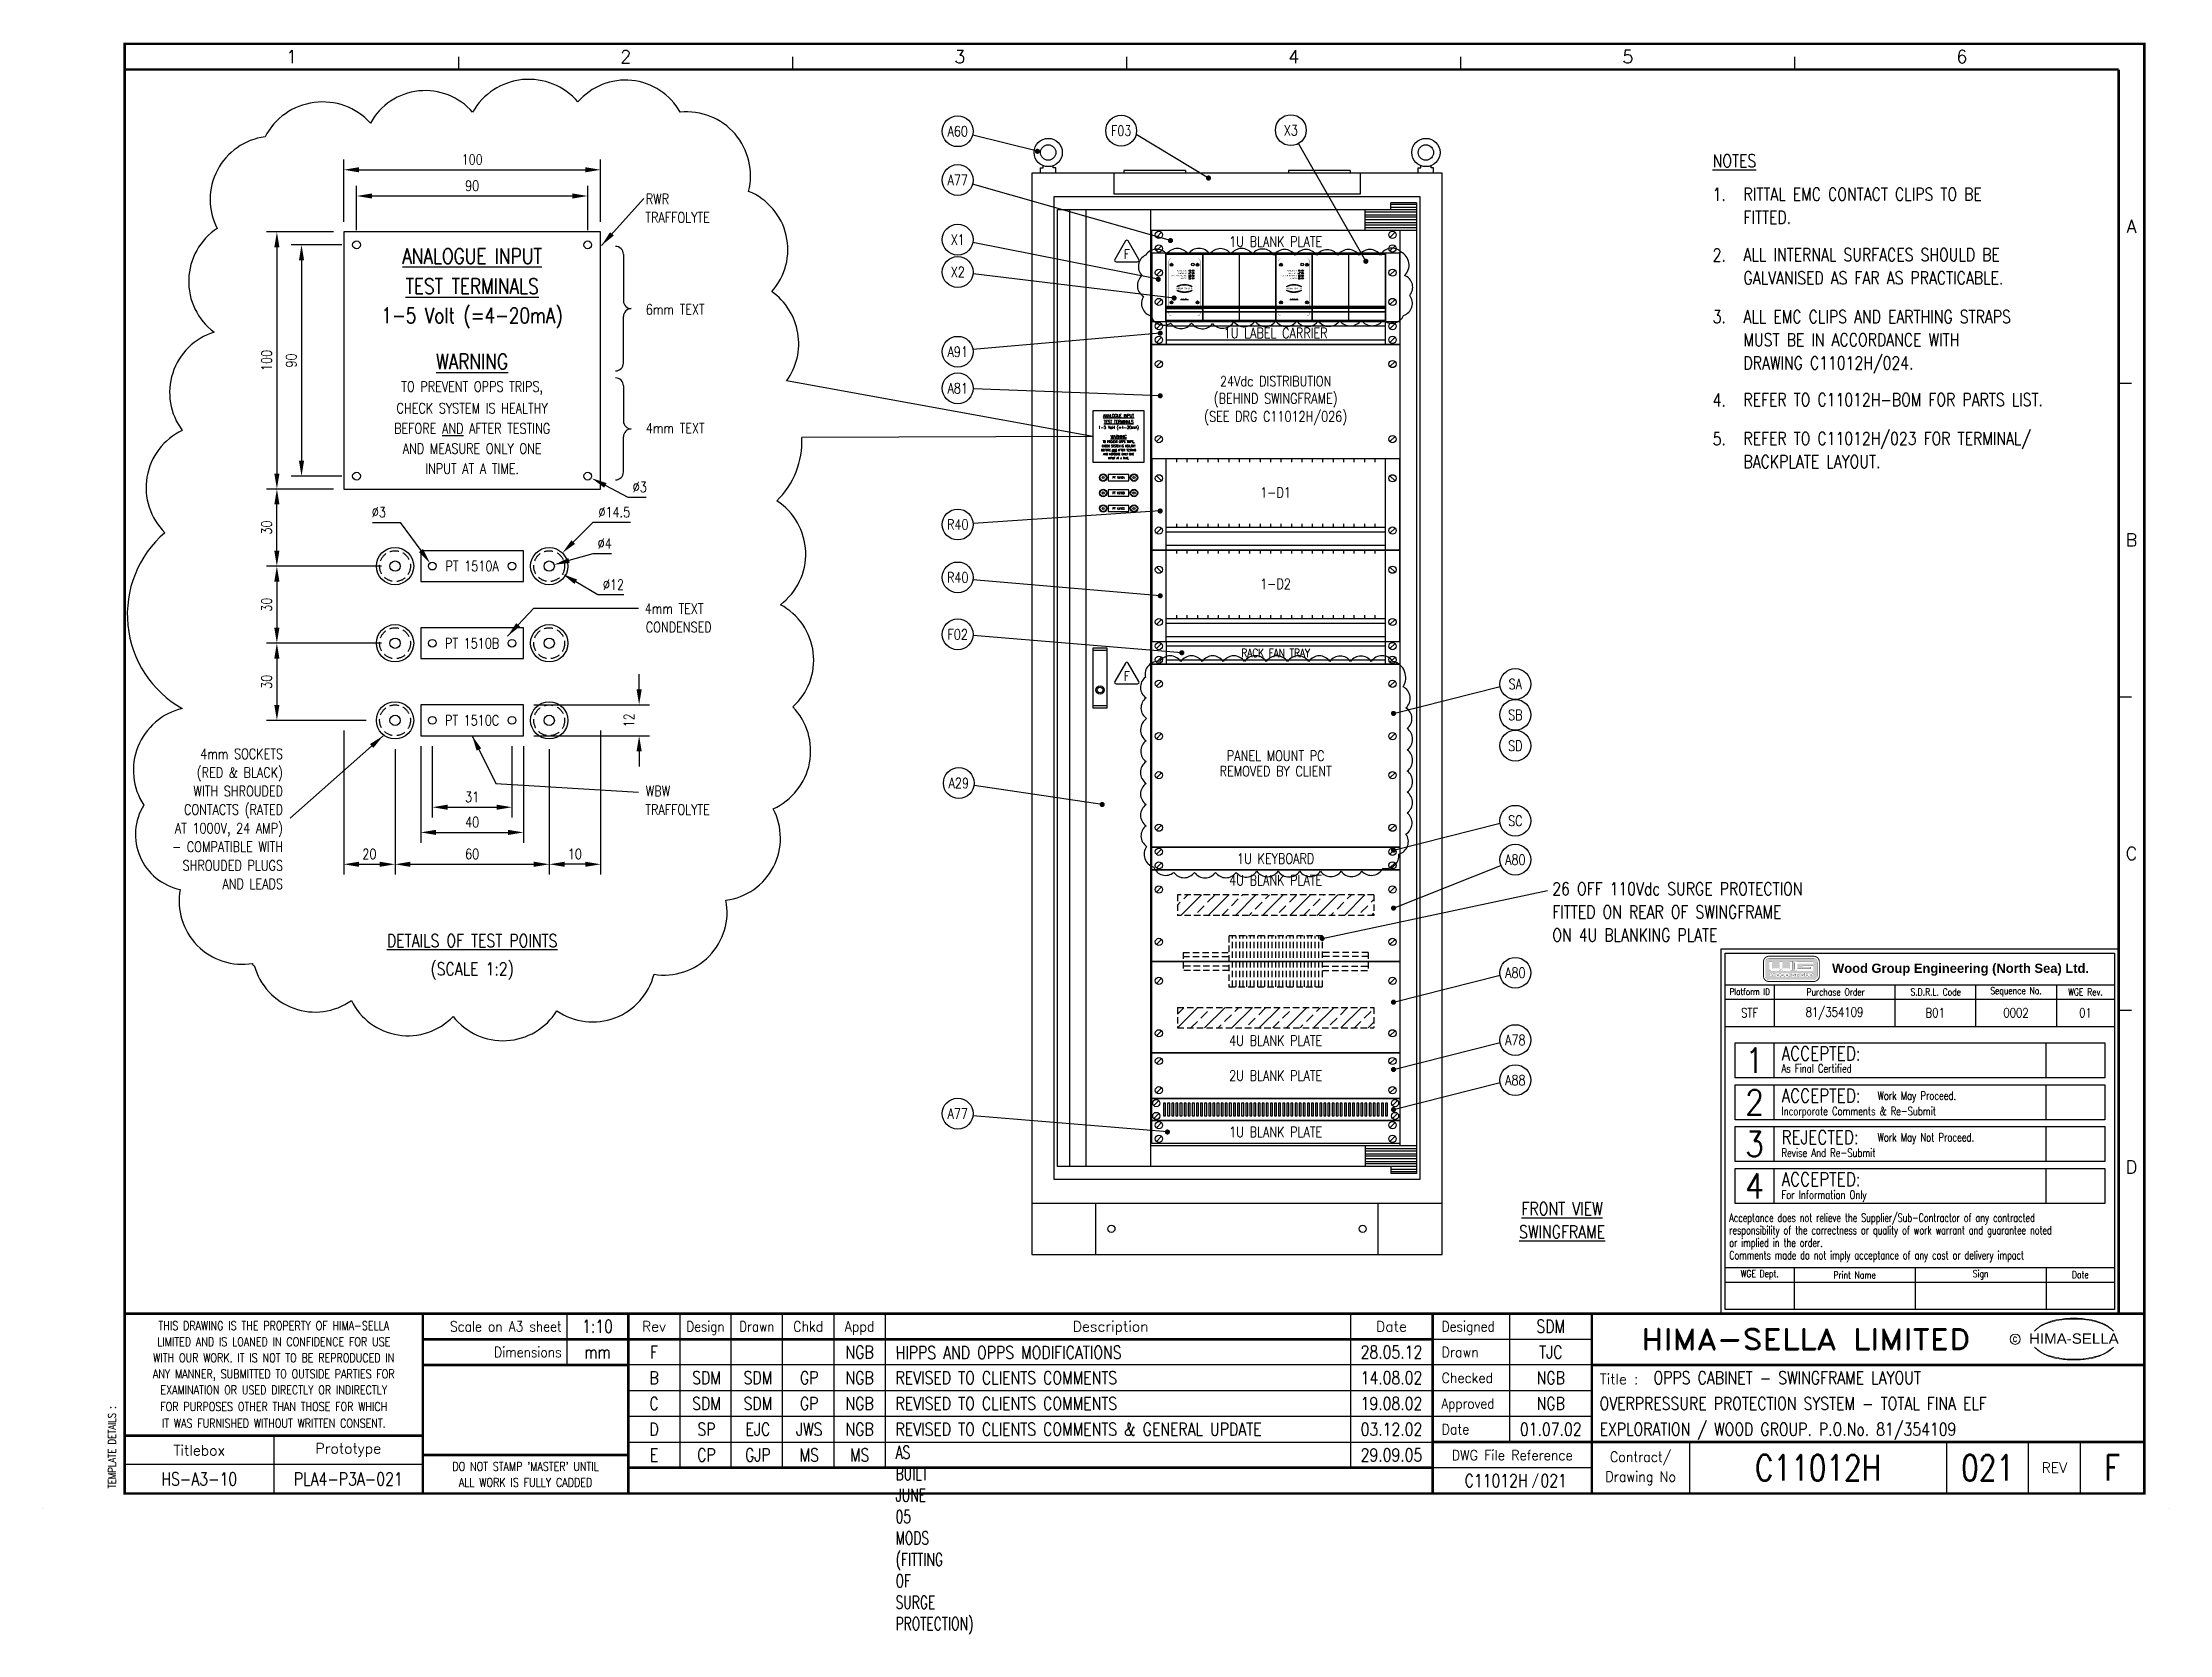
# Model space of a CAD drawing. Extents: x 0 to 4139, y -244 to 2852.
import ezdxf
from ezdxf.enums import TextEntityAlignment as Align

# ---------------------------------------------------------------- set-up
doc = ezdxf.new("R2010")
doc.units = 0
doc.header["$LTSCALE"] = 10
doc.header["$MEASUREMENT"] = 0
doc.linetypes.add('CONTINU', pattern=[0])
doc.linetypes.add('HIDDEN', pattern=[0.375, 0.25, -0.125])
doc.layers.get('0').update_dxf_attribs({"linetype": 'CONTINUOUS'})
doc.layers.get('Defpoints').update_dxf_attribs({"linetype": 'CONTINUOUS'})
for name, color, linetype in [('01-DRAW', 7, 'CONTINUOUS'), ('02-TEXT', 2, 'CONTINUOUS'), ('03-DIM', 3, 'CONTINUOUS'), ('COL', 2, 'CONTINU'), ('ELAC003$', 7, 'CONTINUOUS'), ('LINE', 1, 'CONTINUOUS'), ('OUTLINE', 7, 'CONTINUOUS'), ('ROW', 2, 'CONTINU'), ('SNA', 2, 'CONTINUOUS'), ('SNA2', 2, 'CONTINUOUS'), ('TEXT', 2, 'CONTINUOUS'), ('UPS', 2, 'CONTINUOUS')]:
    doc.layers.add(name, color=color, linetype=linetype)
doc.layers.add('03-DIMS', color=3, linetype='CONTINUOUS', lineweight=13)
doc.styles.add('ARIAL', font='arial.ttf', dxfattribs={"height": 2.5})
doc.styles.add('ROMAND', font='ROMAND')
doc.styles.add('ROMANS', font='romans.shx', dxfattribs={"width": 0.8})
doc.styles.add('ROMANS-W', font='romans.shx', dxfattribs={"width": 0.7})
doc.styles.add('SYMBOL', font='romans.shx', dxfattribs={"width": 0.8})
doc.dimstyles.get("Standard").update_dxf_attribs({"dimtxt": 0.18, "dimasz": 0.18, "dimexe": 0.18, "dimexo": 0.0625, "dimgap": 0.09, "dimtad": 0, "dimtih": 1, "dimtoh": 1, "dimdec": 4, "dimzin": 0, "dimdsep": 46, "dimtxsty": 'STANDARD', "dimcen": 0.09, "dimadec": 0, "dimazin": 0, "dimtfac": 1, "dimtdec": 4, "dimtofl": 0, "dimtmove": 0, "dimatfit": 3, "dimfxl": 1, "dimtolj": 1, "dimtzin": 0, "dimarcsym": 0})

msp = doc.modelspace()

# ---------------------------------------------------------------- texts
at = {"color": 1, "linetype": 'Continuous', "insert": (3482.396, 1060.73), "char_height": 18, "width": 563.327, "attachment_point": 1}
msp.add_mtext('{\\fSwis721 BT|b1|i0|c0|p34;Wood Group Engineering (North Sea) Ltd.}', dxfattribs=at)
at = {"layer": '02-TEXT', "style": 'ROMANS', "width": 0.8}
for s, p in [('RWR', (1174, 2538.3786)), ('TRAFFOLYTE', (1173.0833, 2502.2571)), ('6mm TEXT', (1174, 2323.3786)), ('4mm TEXT', (1174, 2092.3786)), ('4mm TEXT', (1171.875, 1741.3786)), ('CONDENSED', (1174, 1705.3786)), ('TRAFFOLYTE', (1173.0833, 1350.2571)), ('WBW', (1174, 1386.3786))]:
    msp.add_text(s, height=20, dxfattribs=at).set_placement(p)
for s, height, p in [('%%UANALOGUE INPUT', 30, (836, 2437.15)), ('%%uTEST TERMINALS', 30, (836, 2378.3786)), ('1-5 Volt (=4-20mA)', 30, (836, 2319.6071)), ('%%UWARNING', 30, (836, 2231.8571)), ('TO PREVENT OPPS TRIPS,', 20, (836, 2180.2571)), ('BEFORE %%UAND%%U AFTER TESTING', 20, (836, 2101.8952)), ('CHECK SYSTEM IS HEALTHY', 20, (836, 2141.0762)), ('AND MEASURE ONLY ONE', 20, (836, 2062.7143)), ('INPUT AT A TIME.', 20, (836, 2023.5333)), ('PT 1510A', 20, (836, 1834)), ('PT 1510B', 20, (836, 1684)), ('PT 1510C', 20, (836, 1534))]:
    msp.add_text(s, height=height, dxfattribs=at).set_placement(p, align=Align.MIDDLE)
at = {"layer": '02-TEXT', "color": 8, "style": 'ROMANS', "width": 0.8}
for s, height, p in [('%%UANALOGUE INPUT', 6, (2094, 2126.8297)), ('%%uTEST TERMINALS', 6, (2094, 2115.0754)), ('1-5 VoH (=4-20mA)', 6, (2094, 2103.3211)), ('CHECK SYSTEM IS HEALTHY', 4, (2094, 2067.6149)), ('TO PREVENT OPPS TRIPS,', 4, (2094, 2075.4511)), ('%%UWARNING', 6, (2094, 2085.7711)), ('BEFORE %%UAND%%U AFTER TESTING', 4, (2094, 2059.7787)), ('AND MEASURE ONLY ONE', 4, (2094, 2051.9426)), ('INPUT AT A TIME.', 4, (2094, 2044.1064)), ('PT 1510A', 4, (2094, 2006.1997)), ('PT 1510B', 4, (2094, 1976.1997)), ('PT 1510C', 4, (2094, 1946.1997))]:
    msp.add_text(s, height=height, dxfattribs=at).set_placement(p, align=Align.MIDDLE)
at = {"layer": '02-TEXT', "style": 'ROMANS', "width": 0.8}
for s, p in [('4mm SOCKETS', (468, 1458.6214)), ('(RED & BLACK)', (468, 1422.5)), ('CONTACTS (RATED', (468, 1350.2571)), ('WITH SHROUDED', (468, 1386.3786)), ('AT 1000V, 24 AMP)', (468, 1314.1357)), ('- COMPATIBLE WITH', (468, 1278.0143)), ('SHROUDED PLUGS', (468, 1241.8929)), ('AND LEADS', (468, 1205.7714))]:
    msp.add_text(s, height=20, dxfattribs=at).set_placement(p, align=Align.RIGHT)
for s, p in [('%%UDETAILS OF TEST POINTS', (836, 1093)), ('(SCALE 1:2)', (836, 1038))]:
    msp.add_text(s, height=25, dxfattribs=at).set_placement(p, align=Align.CENTER)
at = {"layer": 'ELAC003$', "color": 1, "linetype": 'Continuous', "style": 'ROMANS', "width": 0.8}
for s, height, p in [('Platform ID', 12.758, (3322.267, 1006.16)), ('Purchase Order', 13.5, (3489.272, 1005.606)), ('S.D.R.L. Code', 13.5, (3684.235, 1005.606)), ('Sequence No.', 13.5, (3840.323, 1005.606)), ('WGE Rev.', 13.5, (3975.546, 1005.606)), ('WGE Dept.', 13.5, (3341.631, 455.411)), ('Print Name', 13.5, (3526.356, 455.411)), ('Sign', 13.5, (3771.548, 455.411)), ('Date', 13.5, (3965.577, 455.411))]:
    msp.add_text(s, height=height, dxfattribs=at).set_placement(p, align=Align.MIDDLE)
at = {"layer": 'ELAC003$', "color": 3, "linetype": 'Continuous', "style": 'ROMANS', "width": 0.8889}
for s, p in [('1', (3331.663, 872.591)), ('2', (3331.663, 790.867)), ('3', (3331.663, 709.808)), ('4', (3331.663, 628.084))]:
    msp.add_text(s, height=48.6, dxfattribs=at).set_placement(p, align=Align.MIDDLE)
at = {"layer": 'ELAC003$', "color": 3, "linetype": 'Continuous', "style": 'ROMANS'}
for s, height, width, p in [('ACCEPTED:', 27, 0.8, (3384.173, 886.079)), ('As Final Certified', 16.2, 0.7333, (3384.173, 856.902)), ('ACCEPTED:', 27, 0.8, (3384.173, 803.915)), ('Work May Proceed.', 16.2, 0.7333, (3570.989, 803.915)), ('Incorporate Comments & Re-Submit', 16.2, 0.7333, (3384.173, 773.924)), ('REJECTED:', 27, 0.8, (3384.173, 722.856)), ('Work May Not Proceed.', 16.2, 0.7333, (3570.989, 722.856)), ('Revise And Re-Submit', 16.2, 0.7333, (3384.173, 692.865)), ('ACCEPTED:', 27, 0.8, (3384.173, 641.133)), ('For Information Only', 16.2, 0.7333, (3384.173, 611.143))]:
    msp.add_text(s, height=height, dxfattribs=dict(at, width=width)).set_placement(p, align=Align.MIDDLE_LEFT)
at = {"layer": 'ELAC003$', "color": 1, "linetype": 'Continuous', "style": 'ROMANS', "width": 0.7}
for s, p in [('Acceptance does not relieve the Supplier/Sub-Contractor of any contracted', (3282.492, 574.562)), ('responsibility of the correctness or quality of work warrant and guarantee noted', (3282.492, 550.262)), ('or implied in the order.', (3282.492, 525.962)), ('Comments made do not imply acceptance of any cost or delivery impact', (3282.492, 501.662))]:
    msp.add_text(s, height=16.2, dxfattribs=at).set_placement(p, align=Align.TOP_LEFT)
at = {"layer": 'SNA', "style": 'ROMANS', "width": 0.8}
msp.add_text('A29', height=20, dxfattribs=at).set_placement((1783, 1412), align=Align.MIDDLE)
at = {"layer": 'TEXT', "style": 'ROMANS', "width": 0.8}
for s, height, p in [('F03', 20, (2099, 2681)), ('X3', 20, (2429.2, 2682)), ('A60', 20, (1781, 2680)), ('X1', 20, (1781, 2469.1512)), ('X2', 20, (1780.998, 2406)), ('24Vdc DISTRIBUTION', 20, (2399.7, 2193.7497)), ('(BEHIND SWINGFRAME)', 20, (2399.7, 2158.7497)), ('(SEE DRG C11012H/026)', 20, (2399.7, 2123.7497)), ('RACK FAN TRAY', 16, (2399.7, 1665.1747)), ('SA', 20, (2866, 1604.6474)), ('SB', 20, (2866, 1544.6474)), ('SD', 20, (2866, 1484.6474)), ('SC', 20, (2866, 1338.6474)), ('A80', 20, (2866, 1262.9)), ('A80', 20, (2866, 1042.9)), ('STF', 18, (3322.029, 965.075)), ('81/354109', 18, (3487.153, 965.075)), ('B01', 18, (3683.175, 965.075)), ('0002', 18, (3840.325, 965.075)), ('01', 18, (3975.545, 965.075)), ('A78', 20, (2866, 911.95)), ('%%UFRONT VIEW', 25, (2957, 584)), ('%%USWINGFRAME', 25, (2957, 539))]:
    msp.add_text(s, height=height, dxfattribs=at).set_placement(p, align=Align.MIDDLE)
for s, p in [('%%UNOTES', (3250, 2610)), ('1.', (3250, 2544.75)), ('RITTAL EMC CONTACT CLIPS TO BE', (3310, 2545)), ('FITTED.', (3310, 2500)), ('2.', (3250, 2426.75)), ('ALL INTERNAL SURFACES SHOULD BE', (3310, 2427.25)), ('GALVANISED AS FAR AS PRACTICABLE.', (3310, 2382.25)), ('3.', (3250, 2306.75)), ('ALL EMC CLIPS AND EARTHING STRAPS', (3310, 2306.75)), ('MUST BE IN ACCORDANCE WITH', (3310, 2261.75)), ('DRAWING C11012H/024.', (3310, 2216.75)), ('4.', (3250, 2144.75)), ('REFER TO C11012H-BOM FOR PARTS LIST.', (3310, 2145.25)), ('5.', (3250, 2069.25)), ('REFER TO C11012H/023 FOR TERMINAL/', (3310, 2069.75)), ('BACKPLATE LAYOUT.', (3310, 2024.75)), ('26 OFF 110Vdc SURGE PROTECTION', (2938, 1193.75)), ('FITTED ON REAR OF SWINGFRAME', (2938, 1148.75)), ('ON 4U BLANKING PLATE', (2938, 1103.75))]:
    msp.add_text(s, height=25, dxfattribs=at).set_placement(p)
at = {"layer": 'UPS', "insert": (1660, 316.443), "char_height": 25, "width": 870, "attachment_point": 1, "rotation": 0.0687549, "style": 'ROMANS'}
msp.add_mtext('HIPPS AND OPPS MODIFICATIONS', dxfattribs=at)
at = {"layer": 'UPS', "char_height": 25, "attachment_point": 1}
for s, insert, width, style in [('REVISED TO CLIENTS COMMENTS', (1660, 267.5), 870, 'ROMANS'), ('REVISED TO CLIENTS COMMENTS', (1660, 217.5), 870, 'ROMANS'), ('REVISED TO CLIENTS COMMENTS & GENERAL UPDATE', (1660, 167.5), 870, 'ROMANS'), ('AS BUILT JUNE 05 MODS (FITTING OF SURGE PROTECTION)', (1660, 122.5), 0.8, 'ROMANS-W')]:
    msp.add_mtext(s, dxfattribs=dict(at, insert=insert, width=width, style=style))

# ---------------------------------------------------------------- blocks, each defined once
blk = doc.blocks.new('EDREV')
at = {"color": 2, "style": 'ROMANS', "width": 0.8}
for tag, p in [('DES', (129.2, 29.25)), ('DRN', (139.2, 29.25)), ('CHKD', (149.2, 29.25)), ('DES', (129.2, 24.25)), ('DRN', (139.2, 24.25)), ('CHKD', (149.2, 24.25)), ('DES', (129.2, 19.25)), ('DRN', (139.2, 19.25)), ('CHKD', (149.2, 19.25)), ('DES', (129.2, 14.25)), ('DRN', (139.2, 14.25)), ('CHKD', (149.2, 14.25)), ('DES', (129.2, 9.25)), ('DRN', (139.2, 9.25)), ('CHKD', (149.2, 9.25))]:
    blk.add_attdef(tag, text='', height=2.5, dxfattribs=at).set_placement(p, align=Align.CENTER)
blk = doc.blocks.new('HS-A3-10')
at = {"color": 1}
for p, q in [((810, 2800), (810, 2825)), ((1460, 2800), (1460, 2825)), ((2110, 2800), (2110, 2825)), ((2760, 2800), (2760, 2825)), ((3410, 2800), (3410, 2825)), ((4040, 2190), (4065, 2190)), ((4040, 1580), (4065, 1580)), ((4040, 970), (4065, 970)), ((1020, 380), (1020, 280)), ((1240, 380), (1240, 80)), ((1340, 80), (1340, 380)), ((1440, 80), (1440, 380)), ((1540, 380), (1540, 80)), ((1640, 380), (1640, 80)), ((2545, 380), (2545, 80)), ((2855, 380), (2855, 130)), ((2705, 330), (3015, 330)), ((3015, 280), (1140, 280)), ((1140, 230), (3015, 230)), ((3015, 180), (1140, 180)), ((450, 142.5), (450, 30)), ((1140, 130), (2705, 130)), ((3205, 130), (3205, 30)), ((3705, 130), (3705, 30)), ((3865, 30), (3865, 130)), ((3965, 130), (3965, 30)), ((740, 86.25), (160, 86.25)), ((3015, 80), (2705, 80)), ((0, 0), (0, 0.25)), ((4139, 0), (4139, 0.25))]:
    blk.add_line(p, q, dxfattribs=at)
at = {"color": 1, "const_width": 5}
blk.add_lwpolyline([(160, 30), (4090, 30), (4090, 2850), (160, 2850)], close=True, dxfattribs=at)
for points in [[(160, 2800), (4040, 2800)], [(4040, 380), (4040, 2800)], [(4090, 380), (160, 380)], [(740, 30), (740, 380)], [(1140, 30), (1140, 380)], [(2705, 380), (2705, 30)], [(3015, 30), (3015, 380)], [(2705, 330), (740, 330)], [(1140, 280), (740, 280)], [(4090, 280), (3015, 280)], [(160, 142.5), (740, 142.5)], [(2705, 130), (4090, 130)], [(1140, 105), (740, 105)], [(2705, 80), (1140, 80)]]:
    blk.add_lwpolyline(points, dxfattribs=at)
at = {"color": 3, "lineweight": 13}
blk.add_circle((3838.795, 330), 10, dxfattribs=at)
for centre, radius, start, end in [((3926.04, 293.277), 72.401, 106.0532, 133.5024), ((3928.763, 295.135), 72.999, 130.419, 136.057), ((3921.149, 306.001), 59.804, 122.244, 131.6154), ((3917.52, 312.819), 52.104, 111.8206, 122.8668), ((3937.772, 271.992), 97.601, 107.5931, 113.9452), ((3950.991, 209.965), 159.367, 89.2698, 106.3911), ((3940.978, 260.15), 109.859, 96.0146, 107.3203), ((3952.933, 188.099), 182.818, 92.8917, 97.3734), ((3952.419, 213.644), 157.281, 89.7805, 93.1738), ((3955.053, 209.965), 159.367, 73.6089, 90.7302), ((3953.626, 213.644), 157.281, 86.8262, 90.2195), ((3953.112, 188.099), 182.818, 82.6266, 87.1083), ((3965.067, 260.15), 109.859, 72.6797, 83.9854), ((3968.272, 271.992), 97.601, 66.0548, 72.4069), ((3980.005, 293.277), 72.401, 46.4976, 73.9468), ((3988.524, 312.819), 52.104, 57.1332, 68.1794), ((3984.895, 306.001), 59.804, 48.3846, 57.756), ((3977.282, 295.135), 72.999, 43.943, 49.581), ((3928.763, 365.45), 72.999, 223.943, 229.581), ((3926.04, 367.308), 72.401, 226.4976, 253.9468), ((3921.149, 354.585), 59.804, 228.3846, 237.756), ((3917.52, 347.766), 52.104, 237.1332, 248.1794), ((3937.772, 388.593), 97.601, 246.0548, 252.4069), ((3950.991, 450.62), 159.367, 253.6089, 270.7302), ((3940.978, 400.435), 109.859, 252.6797, 263.9854), ((3952.933, 472.486), 182.818, 262.6266, 267.1083), ((3952.419, 446.941), 157.281, 266.8262, 270.2195), ((3955.053, 450.62), 159.367, 269.2698, 286.3911), ((3953.626, 446.941), 157.281, 269.7805, 273.1738), ((3953.112, 472.486), 182.818, 272.8917, 277.3734), ((3965.067, 400.435), 109.859, 276.0146, 287.3203), ((3968.272, 388.593), 97.601, 287.5931, 293.9452), ((3980.005, 367.308), 72.401, 286.0532, 313.5024), ((3988.524, 347.766), 52.104, 291.8206, 302.8668), ((3984.895, 354.585), 59.804, 302.244, 311.6154), ((3977.282, 365.45), 72.999, 310.419, 316.057)]:
    blk.add_arc(centre, radius, start, end, dxfattribs=at)
at = {"color": 2, "style": 'ROMAND'}
for s, p in [('1', (485, 2825)), ('2', (1135, 2825)), ('3', (1785, 2825)), ('4', (2435, 2825)), ('5', (3085, 2825)), ('6', (3735, 2825)), ('A', (4065, 2495)), ('B', (4065, 1885)), ('C', (4065, 1275)), ('D', (4065, 665))]:
    blk.add_text(s, height=25, dxfattribs=at).set_placement(p, align=Align.MIDDLE)
at = {"color": 3, "lineweight": 13, "style": 'ROMANS', "width": 0.8}
for s, p in [('LIMITED AND IS LOANED IN CONFIDENCE FOR USE', (450, 325.193)), ('THIS DRAWING IS THE PROPERTY OF HIMA-SELLA', (450, 356.443)), ('WITH OUR WORK. IT IS NOT TO BE REPRODUCED IN', (450, 293.879)), ('ANY MANNER, SUBMITTED TO OUTSIDE PARTIES FOR', (450, 262.629)), ('FOR PURPOSES OTHER THAN THOSE FOR WHICH', (450, 199.054)), ('EXAMINATION OR USED DIRECTLY OR INDIRECTLY', (450, 231.379)), ('IT WAS FURNISHED WITHOUT WRITTEN CONSENT.', (450, 166.554)), ("DO NOT STAMP 'MASTER' UNTIL", (940, 82.693)), ('ALL WORK IS FULLY CADDED', (940, 51.443))]:
    blk.add_text(s, height=17, dxfattribs=at).set_placement(p, align=Align.MIDDLE_CENTER)
at = {"color": 4, "style": 'ROMAND', "width": 0.87}
for s, p in [('Scale on A3 sheet', (1010, 344.965)), ('Dimensions', (1010, 295.069))]:
    blk.add_text(s, height=20, dxfattribs=at).set_placement(p, align=Align.RIGHT)
at = {"color": 4, "style": 'ROMAND'}
for s, p in [('Rev', (1190, 345)), ('Description', (2078.5, 345)), ('Date', (2625, 345))]:
    blk.add_text(s, height=20, dxfattribs=at).set_placement(p, align=Align.CENTER)
for s, width, p in [('Design', 0.85, (1290, 345)), ('Drawn', 0.85, (1390, 345)), ('Chkd', 0.9, (1490, 345)), ('Appd', 0.9, (1590, 345))]:
    blk.add_text(s, height=20, dxfattribs=dict(at, width=width)).set_placement(p, align=Align.CENTER)
for s, width, p in [('Designed', 0.87, (2722.5, 345)), ('Drawn', 0.9, (2722.5, 295)), ('Checked', 0.9, (2722.5, 245)), ('Approved', 0.85, (2722.5, 195)), ('Date', 0.9, (2722.5, 145))]:
    blk.add_text(s, height=20, dxfattribs=dict(at, width=width)).set_placement(p)
at = {"color": 1, "style": 'ROMAND', "width": 1.15}
blk.add_text('HIMA-SELLA LIMITED', height=40, dxfattribs=at).set_placement((3430.965, 330), align=Align.MIDDLE)
at = {"color": 3, "lineweight": 13, "style": 'ROMANS', "width": 0.8}
blk.add_text('C', height=10, dxfattribs=at).set_placement((3838.436, 325), align=Align.CENTER)
at = {"color": 1, "style": 'ARIAL', "width": 1.05}
blk.add_text('HIMA-SELLA', height=20, dxfattribs=at).set_placement((3953.022, 321.293), align=Align.CENTER)
at = {"color": 4, "style": 'ROMAND'}
blk.add_text('Title :', height=20, dxfattribs=at).set_placement((3030, 242.5))
at = {"color": 3, "style": 'ROMANS', "width": 0.8}
blk.add_text('TEMPLATE DETAILS : ', height=15, rotation=90, dxfattribs=at).set_placement((135, 40), align=Align.MIDDLE_LEFT)
at = {"color": 4, "style": 'ROMAND'}
for s, p in [('Titlebox', (305, 114.375)), ('Prototype', (595, 114.375)), ('REV', (3915, 80))]:
    blk.add_text(s, height=20, dxfattribs=at).set_placement(p, align=Align.MIDDLE)
at = {"color": 4, "style": 'ROMAND', "width": 0.9}
for s, p in [('DWG File Reference', (2860, 105)), ('Contract/', (3110, 100)), ('Drawing No', (3110, 60))]:
    blk.add_text(s, height=20, dxfattribs=at).set_placement(p, align=Align.MIDDLE)
at = {"color": 2, "linetype": 'Continuous', "style": 'ROMANS', "width": 0.8}
blk.add_text('/', height=18, dxfattribs=at).set_placement((2905, 55), align=Align.MIDDLE)
at = {"layer": 'COL', "style": 'ROMAND', "flags": 9}
for tag, p in [('COL1', (485, 2825)), ('COL2', (1135, 2825)), ('COL3', (1785, 2825)), ('COL4', (2435, 2825)), ('COL5', (3085, 2825)), ('COL6', (3735, 2825))]:
    blk.add_attdef(tag, p, '', height=25, dxfattribs=at)
at = {"layer": 'ROW', "style": 'ROMAND', "flags": 9}
for tag, p in [('ROW1', (4065, 2495)), ('ROW2', (4065, 1885)), ('ROW3', (4065, 1275)), ('ROW4', (4065, 665))]:
    blk.add_attdef(tag, p, '', height=25, dxfattribs=at)
at = {"layer": 'UPS', "style": 'ROMANS', "width": 0.8}
blk.add_text('HS-A3-10', height=25, dxfattribs=at).set_placement((305, 58.125), align=Align.MIDDLE)
at = {"layer": 'UPS', "color": 3, "style": 'ROMANS', "width": 0.8, "flags": 8}
blk.add_attdef('PLANOS->PROJNR', text='', height=15, rotation=90, dxfattribs=at).set_placement((135, 235), align=Align.MIDDLE_LEFT)
at = {"layer": 'UPS', "style": 'ROMANS', "width": 0.8, "flags": 8}
for tag, height, p in [('PLANOS->NR1', 25, (1080, 342.5)), ('PLANOS->VERIF', 25, (2935, 342.5)), ('PLANOS->NR2', 25, (1080, 292.5)), ('PLANOS->CANVI1', 25, (1190, 292.5)), ('PLANOS->NCAN1', 25, (1590, 292.5)), ('PLANOS->DCAN1', 25, (2625, 292.5)), ('PLANOS->ORIG', 25, (2935, 292.5)), ('PLANOS->CANVI2', 25, (1190, 242.5)), ('PLANOS->NCAN2', 25, (1590, 242.5)), ('PLANOS->DCAN2', 25, (2625, 242.5)), ('PLANOS->HECHF', 25, (2935, 242.5)), ('PLANOS->CANVI3', 25, (1190, 192.5)), ('PLANOS->NCAN3', 25, (1590, 192.5)), ('PLANOS->DCAN3', 25, (2625, 192.5)), ('PLANOS->HECHD', 25, (2935, 192.5)), ('PLANOS->CANVI4', 25, (1190, 142.5)), ('PLANOS->NCAN4', 25, (1590, 142.5)), ('PLANOS->DCAN4', 25, (2625, 142.5)), ('PLANOS->DATACREA', 25, (2935, 142.5)), ('PLANOS->CANVI5', 25, (1190, 92.5)), ('PLANOS->NCAN5', 25, (1590, 92.5)), ('PLANOS->DCAN5', 25, (2625, 92.5)), ('PROJS->DESCPRO3', 50, (3455, 55)), ('PLANOS->PLANO', 50, (3785, 55)), ('PLANOS->USER', 50, (4027.5, 55))]:
    blk.add_attdef(tag, text='', height=height, dxfattribs=at).set_placement(p, align=Align.CENTER)
at = {"layer": 'UPS', "style": 'ROMANS', "width": 2.7474, "flags": 8}
blk.add_attdef('PLANOS->MCAN1', text='', height=25, rotation=0.069611, dxfattribs=at).set_placement((1660, 316.443), (2530, 317.5), align=Align.FIT)
at = {"layer": 'UPS', "style": 'ROMANS', "flags": 8}
for tag, width, p, p2 in [('PLANOS->MCAN2', 2.6868, (1660, 267.5), (2530, 267.5)), ('PLANOS->MCAN3', 2.6868, (1660, 217.5), (2530, 217.5)), ('PLANOS->MCAN4', 2.6769, (1660, 167.5), (2530, 167.5)), ('PLANOS->MCAN5', 2.6868, (1660, 117.5), (2530, 117.5))]:
    blk.add_attdef(tag, text='', height=25, dxfattribs=dict(at, width=width)).set_placement(p, p2, align=Align.FIT)
at = {"layer": 'UPS', "style": 'ROMANS', "width": 0.8, "flags": 8}
blk.add_attdef('PLANOS->DENOM', (3135, 242.5), '', height=25, dxfattribs=at)
at = {"layer": 'UPS', "color": 4, "style": 'ROMANS', "width": 0.8, "flags": 8}
for tag, p in [('PROJS->DESCPRO1', (3030, 192.5)), ('PROJS->DESCPRO2', (3030, 142.5))]:
    blk.add_attdef(tag, p, '', height=25, dxfattribs=at)
at = {"layer": 'UPS', "style": 'ROMANS', "width": 0.8, "flags": 8}
blk.add_attdef('PLANOS->PROTOTIPO', text='', height=25, dxfattribs=at).set_placement((595, 58.125), align=Align.MIDDLE)
for tag, p in [('PLANOS->OBS4', (1170, 55)), ('PLANOS->PLANO', (2915, 55))]:
    blk.add_attdef(tag, text='', height=25, dxfattribs=at).set_placement(p, align=Align.MIDDLE_LEFT)
blk.add_attdef('PROJS->NOMPRO', text='', height=25, dxfattribs=at).set_placement((2890, 55), align=Align.MIDDLE_RIGHT)
blk = doc.blocks.new('1UBLANK')
for p, q in [((-222.3503, -4.0503), (-232.2497, -13.9497)), ((-222.3503, -30.5003), (-232.2497, -40.3997)), ((232.2497, -4.0503), (222.3503, -13.9497)), ((232.2497, -30.5003), (222.3503, -40.3997))]:
    blk.add_line(p, q)
blk.add_lwpolyline([(-241.3, -44.45), (-241.3, 0), (241.3, 0), (241.3, -44.45)], close=True)
for centre in [(-227.3, -9), (-227.3, -35.45), (227.3, -9), (227.3, -35.45)]:
    blk.add_circle(centre, 7)
at = {"layer": 'SNA', "style": 'SYMBOL', "width": 0.8}
blk.add_attdef('SNA2', text='', height=20, dxfattribs=at).set_placement((0, -22.225), align=Align.MIDDLE)
at = {"layer": 'SNA2', "style": 'SYMBOL', "width": 0.8}
blk.add_attdef('SNA', text='', height=20, dxfattribs=at).set_placement((-186.3, -22.225), align=Align.MIDDLE)
blk = doc.blocks.new('1ULABEL')
for p, q in [((-213.3, 0), (-213.3, -44.45)), ((213.3, 0), (213.3, -44.45)), ((-222.3503, -4.0503), (-232.2497, -13.9497)), ((-222.3503, -30.5003), (-232.2497, -40.3997)), ((213.3, -9), (-213.3, -9)), ((-213.3, -35.45), (213.3, -35.45)), ((232.2497, -4.0503), (222.3503, -13.9497)), ((232.2497, -30.5003), (222.3503, -40.3997))]:
    blk.add_line(p, q)
blk.add_lwpolyline([(-241.3, 0), (241.3, 0), (241.3, -44.45), (-241.3, -44.45)], close=True)
for centre in [(-227.3, -9), (-227.3, -35.45), (227.3, -9), (227.3, -35.45)]:
    blk.add_circle(centre, 7)
at = {"layer": 'SNA', "style": 'SYMBOL', "width": 0.8}
blk.add_attdef('SNA2', text='', height=16, dxfattribs=at).set_placement((0, -22.225), align=Align.MIDDLE)
at = {"layer": 'SNA2', "style": 'SYMBOL', "width": 0.8}
blk.add_attdef('SNA', text='', height=20, dxfattribs=at).set_placement((-177.3, -22.225), align=Align.MIDDLE)
blk = doc.blocks.new('5UBLANK')
for p, q in [((-222.3503, -33.1753), (-232.2497, -43.0748)), ((232.2497, -33.1753), (222.3503, -43.0748)), ((-222.3503, -179.1753), (-232.2497, -189.0747)), ((232.2497, -179.1753), (222.3503, -189.0747))]:
    blk.add_line(p, q)
blk.add_lwpolyline([(-241.3, -222.25), (-241.3, 0), (241.3, 0), (241.3, -222.25)], close=True)
for centre in [(-227.3, -38.125), (227.3, -38.125), (-227.3, -184.125), (227.3, -184.125)]:
    blk.add_circle(centre, 7)
at = {"layer": 'SNA', "style": 'SYMBOL', "width": 0.8}
blk.add_attdef('SNA2', text='', height=20, dxfattribs=at).set_placement((0, -111.125), align=Align.MIDDLE)
at = {"layer": 'SNA2', "style": 'SYMBOL', "width": 0.8}
blk.add_attdef('SNA', text='', height=20, dxfattribs=at).set_placement((0, -141.125), align=Align.MIDDLE)
blk = doc.blocks.new('IORACK')
for p, q in [((-213.3, -177.8), (-213.3, 0)), ((-192.9857, 0), (-192.9857, -6.8)), ((-172.6714, 0), (-172.6714, -6.8)), ((-152.3571, 0), (-152.3571, -6.8)), ((-132.0429, 0), (-132.0429, -6.8)), ((-111.7286, 0), (-111.7286, -6.8)), ((-91.4143, 0), (-91.4143, -6.8)), ((-71.1, 0), (-71.1, -6.8)), ((-50.7857, 0), (-50.7857, -6.8)), ((-30.4714, 0), (-30.4714, -6.8)), ((-10.1571, 0), (-10.1571, -6.8)), ((10.1571, 0), (10.1571, -6.8)), ((30.4714, 0), (30.4714, -6.8)), ((50.7857, 0), (50.7857, -6.8)), ((71.1, 0), (71.1, -6.8)), ((91.4143, 0), (91.4143, -6.8)), ((111.7286, 0), (111.7286, -6.8)), ((132.0428, 0), (132.0428, -6.8)), ((152.3571, 0), (152.3571, -6.8)), ((172.6714, 0), (172.6714, -6.8)), ((192.9857, 0), (192.9857, -6.8)), ((213.3, 0), (213.3, -177.8)), ((-222.3503, -43.1248), (-232.2497, -33.2253)), ((232.2497, -43.1248), (222.3503, -33.2253)), ((-222.3503, -134.9503), (-232.2497, -144.8498)), ((-213.3, -133.35), (213.3, -133.35)), ((-213.3, -142.35), (213.3, -142.35)), ((-192.9857, -126.8), (-192.9857, -133.35)), ((-172.6714, -126.8), (-172.6714, -133.35)), ((-152.3571, -126.8), (-152.3571, -133.35)), ((-132.0429, -126.8), (-132.0429, -133.35)), ((-111.7286, -126.8), (-111.7286, -133.35)), ((-91.4143, -126.8), (-91.4143, -133.35)), ((-71.1, -126.8), (-71.1, -133.35)), ((-50.7857, -126.8), (-50.7857, -133.35)), ((-30.4714, -126.8), (-30.4714, -133.35)), ((-10.1571, -126.8), (-10.1571, -133.35)), ((10.1571, -126.8), (10.1571, -133.35)), ((30.4714, -126.8), (30.4714, -133.35)), ((50.7857, -126.8), (50.7857, -133.35)), ((71.1, -126.8), (71.1, -133.35)), ((91.4143, -126.8), (91.4143, -133.35)), ((111.7286, -126.8), (111.7286, -133.35)), ((132.0428, -126.8), (132.0428, -133.35)), ((152.3571, -126.8), (152.3571, -133.35)), ((172.6714, -126.8), (172.6714, -133.35)), ((192.9857, -126.8), (192.9857, -133.35)), ((232.2497, -134.9503), (222.3502, -144.8498)), ((213.3, -168.8), (-213.3, -168.8))]:
    blk.add_line(p, q)
blk.add_lwpolyline([(241.3, 0), (-241.3, 0), (-241.3, -177.8), (241.3, -177.8)], close=True)
for centre in [(-227.3, -38.175), (227.3, -38.175), (-227.3, -139.9), (227.3, -139.9)]:
    blk.add_circle(centre, 7)
at = {"layer": 'SNA', "style": 'SYMBOL', "width": 0.8}
blk.add_attdef('SNA', text='', height=20, dxfattribs=at).set_placement((-0.3, -65.8), align=Align.MIDDLE)
at = {"layer": 'SNA2', "style": 'SYMBOL', "width": 0.8}
blk.add_attdef('SNA2', text='', height=20, dxfattribs=at).set_placement((-0.3, -154.8), align=Align.MIDDLE)
blk = doc.blocks.new('K9203')
for p, q in [((-213.3, 0), (-213.3, -44.45)), ((213.3, 0), (213.3, -44.45)), ((-222.3503, -4.0503), (-232.2497, -13.9497)), ((-222.3503, -30.5003), (-232.2497, -40.3997)), ((213.3, -9), (-213.3, -9)), ((-213.3, -35.45), (213.3, -35.45)), ((232.2497, -4.0503), (222.3503, -13.9497)), ((232.2497, -30.5003), (222.3503, -40.3997))]:
    blk.add_line(p, q)
blk.add_lwpolyline([(-241.3, 0), (241.3, 0), (241.3, -44.45), (-241.3, -44.45)], close=True)
for centre in [(-227.3, -9), (-227.3, -35.45), (227.3, -9), (227.3, -35.45)]:
    blk.add_circle(centre, 7)
at = {"layer": 'SNA', "style": 'SYMBOL', "width": 0.8}
blk.add_attdef('SNA', text='', height=20, dxfattribs=at).set_placement((3.7, -22.45), align=Align.MIDDLE)
at = {"layer": 'SNA2', "style": 'SYMBOL', "width": 0.8}
blk.add_attdef('SNA2', text='', height=20, dxfattribs=at).set_placement((145.7, -22.45), align=Align.MIDDLE)
blk = doc.blocks.new('8UBLANK')
for p, q in [((-241.3, 0), (241.3, 0)), ((-241.3, -355.6), (-241.3, 0)), ((241.3, 0), (241.3, -355.6)), ((-222.3503, -32.8503), (-232.2497, -42.7498)), ((232.2497, -32.8503), (222.3503, -42.7498)), ((-222.3503, -134.8503), (-232.2497, -144.7497)), ((232.2497, -134.8503), (222.3503, -144.7497)), ((-222.3503, -210.8502), (-232.2497, -220.7497)), ((232.2497, -210.8502), (222.3503, -220.7497)), ((-222.3503, -312.8503), (-232.2497, -322.7497)), ((232.2497, -312.8503), (222.3503, -322.7497)), ((241.3, -355.6), (-241.3, -355.6))]:
    blk.add_line(p, q)
for centre in [(-227.3, -37.8), (227.3, -37.8), (-227.3, -139.8), (227.3, -139.8), (-227.3, -215.8), (227.3, -215.8), (-227.3, -317.8), (227.3, -317.8)]:
    blk.add_circle(centre, 7)
for p in [(0, 0), (0, -355.6)]:
    blk.add_point(p)
at = {"layer": 'SNA', "style": 'SYMBOL', "width": 0.8}
blk.add_attdef('SNA2', text='', height=20, dxfattribs=at).set_placement((0, -177.8), align=Align.MIDDLE)
at = {"layer": 'SNA2', "style": 'SYMBOL', "width": 0.8}
blk.add_attdef('SNA', text='', height=20, dxfattribs=at).set_placement((0, -207.8), align=Align.MIDDLE)
blk = doc.blocks.new('1UVENT')
for p, q in [((-241.3, -43), (-241.3, -1.45)), ((-227.3503, -4.0503), (-237.2497, -13.9497)), ((-227.3503, -29.0503), (-237.2497, -38.9497)), ((227.3503, -13.9497), (237.2498, -4.0503)), ((227.3503, -38.9497), (237.2498, -29.0502))]:
    blk.add_line(p, q)
blk.add_lwpolyline([(241.3, -43), (-241.3, -43), (-241.3, 0), (241.3, 0)], close=True)
at = {"color": 3}
for points in [[(-218.3, -34), (-214.3, -34), (-214.3, -9), (-218.3, -9)], [(-210.3, -34), (-206.3, -34), (-206.3, -9), (-210.3, -9)], [(-202.3, -34), (-198.3, -34), (-198.3, -9), (-202.3, -9)], [(-194.3, -34), (-190.3, -34), (-190.3, -9), (-194.3, -9)], [(-186.3, -34), (-182.3, -34), (-182.3, -9), (-186.3, -9)], [(-178.3, -34), (-174.3, -34), (-174.3, -9), (-178.3, -9)], [(-170.3, -34), (-166.3, -34), (-166.3, -9), (-170.3, -9)], [(-162.3, -34), (-158.3, -34), (-158.3, -9), (-162.3, -9)], [(-154.3, -34), (-150.3, -34), (-150.3, -9), (-154.3, -9)], [(-146.3, -34), (-142.3, -34), (-142.3, -9), (-146.3, -9)], [(-138.3, -34), (-134.3, -34), (-134.3, -9), (-138.3, -9)], [(-130.3, -34), (-126.3, -34), (-126.3, -9), (-130.3, -9)], [(-122.3, -34), (-118.3, -34), (-118.3, -9), (-122.3, -9)], [(-114.3, -34), (-110.3, -34), (-110.3, -9), (-114.3, -9)], [(-106.3, -34), (-102.3, -34), (-102.3, -9), (-106.3, -9)], [(-98.3, -34), (-94.3, -34), (-94.3, -9), (-98.3, -9)], [(-90.3, -34), (-86.3, -34), (-86.3, -9), (-90.3, -9)], [(-82.3, -34), (-78.3, -34), (-78.3, -9), (-82.3, -9)], [(-74.3, -34), (-70.3, -34), (-70.3, -9), (-74.3, -9)], [(-66.3, -34), (-62.3, -34), (-62.3, -9), (-66.3, -9)], [(-58.3, -34), (-54.3, -34), (-54.3, -9), (-58.3, -9)], [(-50.3, -34), (-46.3, -34), (-46.3, -9), (-50.3, -9)], [(-42.3, -34), (-38.3, -34), (-38.3, -9), (-42.3, -9)], [(-34.3, -34), (-30.3, -34), (-30.3, -9), (-34.3, -9)], [(-26.3, -34), (-22.3, -34), (-22.3, -9), (-26.3, -9)], [(-18.3, -34), (-14.3, -34), (-14.3, -9), (-18.3, -9)], [(-10.3, -34), (-6.3, -34), (-6.3, -9), (-10.3, -9)], [(-2.3, -34), (1.7, -34), (1.7, -9), (-2.3, -9)], [(5.7, -34), (9.7, -34), (9.7, -9), (5.7, -9)], [(13.7, -34), (17.7, -34), (17.7, -9), (13.7, -9)], [(21.7, -34), (25.7, -34), (25.7, -9), (21.7, -9)], [(29.7, -34), (33.7, -34), (33.7, -9), (29.7, -9)], [(37.7, -34), (41.7, -34), (41.7, -9), (37.7, -9)], [(45.7, -34), (49.7, -34), (49.7, -9), (45.7, -9)], [(53.7, -34), (57.7, -34), (57.7, -9), (53.7, -9)], [(61.7, -34), (65.7, -34), (65.7, -9), (61.7, -9)], [(69.7, -34), (73.7, -34), (73.7, -9), (69.7, -9)], [(77.7, -34), (81.7, -34), (81.7, -9), (77.7, -9)], [(85.7, -34), (89.7, -34), (89.7, -9), (85.7, -9)], [(93.7, -34), (97.7, -34), (97.7, -9), (93.7, -9)], [(101.7, -34), (105.7, -34), (105.7, -9), (101.7, -9)], [(109.7, -34), (113.7, -34), (113.7, -9), (109.7, -9)], [(117.7, -34), (121.7, -34), (121.7, -9), (117.7, -9)], [(125.7, -34), (129.7, -34), (129.7, -9), (125.7, -9)], [(133.7, -34), (137.7, -34), (137.7, -9), (133.7, -9)], [(141.7, -34), (145.7, -34), (145.7, -9), (141.7, -9)], [(149.7, -34), (153.7, -34), (153.7, -9), (149.7, -9)], [(157.7, -34), (161.7, -34), (161.7, -9), (157.7, -9)], [(165.7, -34), (169.7, -34), (169.7, -9), (165.7, -9)], [(173.7, -34), (177.7, -34), (177.7, -9), (173.7, -9)], [(181.7, -34), (185.7, -34), (185.7, -9), (181.7, -9)], [(189.7, -34), (193.7, -34), (193.7, -9), (189.7, -9)], [(197.7, -34), (201.7, -34), (201.7, -9), (197.7, -9)], [(205.7, -34), (209.7, -34), (209.7, -9), (205.7, -9)], [(213.7, -34), (217.7, -34), (217.7, -9), (213.7, -9)]]:
    blk.add_lwpolyline(points, close=True, dxfattribs=at)
for centre in [(-232.3, -9), (-232.3, -34), (232.3, -9), (232.3, -34)]:
    blk.add_circle(centre, 7)
at = {"layer": 'SNA', "style": 'SYMBOL', "width": 0.8}
blk.add_attdef('SNA', text='', height=20, dxfattribs=at).set_placement((281.7, -22), align=Align.MIDDLE)
at = {"layer": 'SNA2', "style": 'SYMBOL', "width": 0.8}
blk.add_attdef('SNA2', text='', height=20, dxfattribs=at).set_placement((347.7, -22), align=Align.MIDDLE)
blk = doc.blocks.new('4UBLANK')
for p, q in [((-222.3503, -32.9503), (-232.2497, -42.8498)), ((232.2497, -32.9503), (222.3503, -42.8498)), ((-222.3503, -134.9503), (-232.2497, -144.8497)), ((232.2497, -134.9503), (222.3503, -144.8497))]:
    blk.add_line(p, q)
blk.add_lwpolyline([(-241.3, -177.8), (-241.3, 0), (241.3, 0), (241.3, -177.8)], close=True)
for centre in [(-227.3, -37.9), (227.3, -37.9), (-227.3, -139.9), (227.3, -139.9)]:
    blk.add_circle(centre, 7)
at = {"layer": 'SNA', "style": 'SYMBOL', "width": 0.8}
blk.add_attdef('SNA2', text='', height=20, dxfattribs=at).set_placement((0, -88.9), align=Align.MIDDLE)
at = {"layer": 'SNA2', "style": 'SYMBOL', "width": 0.8}
blk.add_attdef('SNA', text='', height=20, dxfattribs=at).set_placement((0, -118.9), align=Align.MIDDLE)
blk = doc.blocks.new('2UBLANK')
for p, q in [((-222.3503, -11.0523), (-232.2497, -20.9517)), ((232.2497, -11.0523), (222.3503, -20.9517)), ((-222.3503, -67.9483), (-232.2497, -77.8477)), ((232.2497, -67.9483), (222.3503, -77.8477))]:
    blk.add_line(p, q)
blk.add_lwpolyline([(-241.3, -88.9), (-241.3, 0), (241.3, 0), (241.3, -88.9)], close=True)
for centre in [(-227.3, -16.002), (227.3, -16.002), (-227.3, -72.898), (227.3, -72.898)]:
    blk.add_circle(centre, 7)
at = {"layer": 'SNA', "style": 'SYMBOL', "width": 0.8}
blk.add_attdef('SNA2', text='', height=20, dxfattribs=at).set_placement((0, -44.45), align=Align.MIDDLE)
at = {"layer": 'SNA2', "style": 'SYMBOL', "width": 0.8}
blk.add_attdef('SNA', text='', height=20, dxfattribs=at).set_placement((0, -74.45), align=Align.MIDDLE)
blk = doc.blocks.new('K9202')
at = {"color": 3}
for p, q in [((-100, 5), (-220, 5)), ((-220, 5), (-220, 0)), ((-100, 5), (-100, 0)), ((220, 5), (100, 5)), ((100, 5), (100, 0)), ((220, 5), (220, 0))]:
    blk.add_line(p, q, dxfattribs=at)
blk.add_lwpolyline([(-240, -40), (240, -40), (240, 0), (-240, 0)], close=True)
at = {"layer": 'SNA', "style": 'SYMBOL', "width": 0.8}
blk.add_attdef('SNA', text='', height=20, dxfattribs=at).set_placement((-89, -20), align=Align.MIDDLE)
at = {"layer": 'SNA2', "style": 'SYMBOL', "width": 0.8}
blk.add_attdef('SNA2', text='', height=20, dxfattribs=at).set_placement((50, -20), align=Align.MIDDLE)
blk = doc.blocks.new('*D16')
at = {"layer": '03-DIM'}
for p, q in [((1086, 1514), (1086, 1234)), ((986, 1477.75), (986, 1234)), ((1056, 1254), (1016, 1254))]:
    blk.add_line(p, q, dxfattribs=at)
for points in [[(1016, 1259), (1016, 1249), (986, 1254)], [(1056, 1259), (1056, 1249), (1086, 1254)]]:
    blk.add_solid(points, dxfattribs=at)
at = {"layer": 'Defpoints', "color": 0}
for p in [(1086, 1534), (986, 1497.75), (986, 1254)]:
    blk.add_point(p, dxfattribs=at)
at = {"layer": '03-DIM', "color": 2, "insert": (1036, 1274), "char_height": 20, "attachment_point": 5, "style": 'ROMANS'}
blk.add_mtext('\\A1;10', dxfattribs=at)
blk = doc.blocks.new('*D17')
at = {"layer": '03-DIM'}
for p, q in [((586, 1514), (586, 1234)), ((686, 1477.75), (686, 1234)), ((616, 1254), (656, 1254))]:
    blk.add_line(p, q, dxfattribs=at)
for points in [[(616, 1259), (616, 1249), (586, 1254)], [(656, 1259), (656, 1249), (686, 1254)]]:
    blk.add_solid(points, dxfattribs=at)
at = {"layer": 'Defpoints', "color": 0}
for p in [(586, 1534), (686, 1497.75), (686, 1254)]:
    blk.add_point(p, dxfattribs=at)
at = {"layer": '03-DIM', "color": 2, "insert": (636, 1274), "char_height": 20, "attachment_point": 5, "style": 'ROMANS'}
blk.add_mtext('\\A1;20', dxfattribs=at)
blk = doc.blocks.new('*D18')
at = {"layer": '03-DIM'}
for p, q in [((686, 1457.75), (686, 1234)), ((986, 1477.75), (986, 1234)), ((716, 1254), (956, 1254))]:
    blk.add_line(p, q, dxfattribs=at)
for points in [[(716, 1259), (716, 1249), (686, 1254)], [(956, 1259), (956, 1249), (986, 1254)]]:
    blk.add_solid(points, dxfattribs=at)
at = {"layer": 'Defpoints', "color": 0}
for p in [(986, 1497.75), (686, 1477.75), (986, 1254)]:
    blk.add_point(p, dxfattribs=at)
at = {"layer": '03-DIM', "color": 2, "insert": (836, 1274), "char_height": 20, "attachment_point": 5, "style": 'ROMANS'}
blk.add_mtext('\\A1;60', dxfattribs=at)
blk = doc.blocks.new('*D19')
at = {"layer": '03-DIM'}
for p, q in [((736, 1484), (736, 1296)), ((936, 1484), (936, 1296)), ((766, 1316), (906, 1316))]:
    blk.add_line(p, q, dxfattribs=at)
for points in [[(766, 1321), (766, 1311), (736, 1316)], [(906, 1321), (906, 1311), (936, 1316)]]:
    blk.add_solid(points, dxfattribs=at)
at = {"layer": 'Defpoints', "color": 0}
for p in [(736, 1504), (936, 1504), (936, 1316)]:
    blk.add_point(p, dxfattribs=at)
at = {"layer": '03-DIM', "color": 2, "insert": (836, 1336), "char_height": 20, "attachment_point": 5, "style": 'ROMANS'}
blk.add_mtext('\\A1;40', dxfattribs=at)
blk = doc.blocks.new('*D20')
at = {"layer": '03-DIM'}
for p, q in [((758.5, 1484), (758.5, 1345)), ((913.5, 1484), (913.5, 1345)), ((788.5, 1365), (883.5, 1365))]:
    blk.add_line(p, q, dxfattribs=at)
for points in [[(788.5, 1370), (788.5, 1360), (758.5, 1365)], [(883.5, 1370), (883.5, 1360), (913.5, 1365)]]:
    blk.add_solid(points, dxfattribs=at)
at = {"layer": 'Defpoints', "color": 0}
for p in [(758.5, 1504), (913.5, 1504), (913.5, 1365)]:
    blk.add_point(p, dxfattribs=at)
at = {"layer": '03-DIM', "color": 2, "insert": (836, 1385), "char_height": 20, "attachment_point": 5, "style": 'ROMANS'}
blk.add_mtext('\\A1;31', dxfattribs=at)
blk = doc.blocks.new('*D21')
at = {"layer": '03-DIM'}
for p, q in [((586, 2504), (586, 2625)), ((1086, 2504), (1086, 2625)), ((616, 2605), (1056, 2605))]:
    blk.add_line(p, q, dxfattribs=at)
for points in [[(616, 2610), (616, 2600), (586, 2605)], [(1056, 2610), (1056, 2600), (1086, 2605)]]:
    blk.add_solid(points, dxfattribs=at)
at = {"layer": 'Defpoints', "color": 0}
for p in [(1086, 2605), (586, 2484), (1086, 2484)]:
    blk.add_point(p, dxfattribs=at)
at = {"layer": '03-DIM', "color": 2, "insert": (836, 2625), "char_height": 20, "attachment_point": 5, "style": 'ROMANS'}
blk.add_mtext('\\A1;100', dxfattribs=at)
blk = doc.blocks.new('*D22')
at = {"layer": '03-DIM'}
for p, q in [((611, 2487.75), (611, 2574)), ((1061, 2487.75), (1061, 2574)), ((641, 2554), (1031, 2554))]:
    blk.add_line(p, q, dxfattribs=at)
for points in [[(641, 2559), (641, 2549), (611, 2554)], [(1031, 2559), (1031, 2549), (1061, 2554)]]:
    blk.add_solid(points, dxfattribs=at)
at = {"layer": 'Defpoints', "color": 0}
for p in [(1061, 2554), (611, 2467.75), (1061, 2467.75)]:
    blk.add_point(p, dxfattribs=at)
at = {"layer": '03-DIM', "color": 2, "insert": (836, 2574), "char_height": 20, "attachment_point": 5, "style": 'ROMANS'}
blk.add_mtext('\\A1;90', dxfattribs=at)
blk = doc.blocks.new('*D23')
at = {"layer": '03-DIM'}
for p, q in [((566, 2484), (436, 2484)), ((456, 2454), (456, 2014)), ((566, 1984), (436, 1984))]:
    blk.add_line(p, q, dxfattribs=at)
for points in [[(451, 2454), (461, 2454), (456, 2484)], [(451, 2014), (461, 2014), (456, 1984)]]:
    blk.add_solid(points, dxfattribs=at)
at = {"layer": 'Defpoints', "color": 0}
for p in [(586, 2484), (456, 1984), (586, 1984)]:
    blk.add_point(p, dxfattribs=at)
at = {"layer": '03-DIM', "color": 2, "insert": (436, 2234), "char_height": 20, "attachment_point": 5, "rotation": 90, "style": 'ROMANS'}
blk.add_mtext('\\A1;100', dxfattribs=at)
blk = doc.blocks.new('*D24')
at = {"layer": '03-DIM'}
for p, q in [((582.25, 2459), (484, 2459)), ((504, 2429), (504, 2039)), ((582.25, 2009), (484, 2009))]:
    blk.add_line(p, q, dxfattribs=at)
for points in [[(499, 2429), (509, 2429), (504, 2459)], [(499, 2039), (509, 2039), (504, 2009)]]:
    blk.add_solid(points, dxfattribs=at)
at = {"layer": 'Defpoints', "color": 0}
for p in [(602.25, 2459), (504, 2009), (602.25, 2009)]:
    blk.add_point(p, dxfattribs=at)
at = {"layer": '03-DIM', "color": 2, "insert": (484, 2234), "char_height": 20, "attachment_point": 5, "rotation": 90, "style": 'ROMANS'}
blk.add_mtext('\\A1;90', dxfattribs=at)
blk = doc.blocks.new('*D25')
at = {"layer": '03-DIM'}
for p, q in [((566, 1984), (436, 1984)), ((456, 1864), (456, 1954)), ((629.75, 1834), (436, 1834))]:
    blk.add_line(p, q, dxfattribs=at)
for points in [[(451, 1954), (461, 1954), (456, 1984)], [(451, 1864), (461, 1864), (456, 1834)]]:
    blk.add_solid(points, dxfattribs=at)
at = {"layer": 'Defpoints', "color": 0}
for p in [(456, 1984), (586, 1984), (649.75, 1834)]:
    blk.add_point(p, dxfattribs=at)
at = {"layer": '03-DIM', "color": 2, "insert": (436, 1909), "char_height": 20, "attachment_point": 5, "rotation": 90, "style": 'ROMANS'}
blk.add_mtext('\\A1;30', dxfattribs=at)
blk = doc.blocks.new('*D26')
at = {"layer": '03-DIM'}
for p, q in [((641.8095, 1919), (696, 1919)), ((696, 1919), (736.2854, 1864.2119))]:
    blk.add_line(p, q, dxfattribs=at)
blk.add_solid([(740.3136, 1867.1739), (732.2571, 1861.25), (754.0571, 1840.0424)], dxfattribs=at)
at = {"layer": 'Defpoints', "color": 0}
for p in [(754.0571, 1840.0424), (762.9429, 1827.9576)]:
    blk.add_point(p, dxfattribs=at)
at = {"layer": '03-DIM', "color": 2, "insert": (654.381, 1939), "char_height": 20, "attachment_point": 5, "style": 'ROMANS'}
blk.add_mtext('\\A1;%%c3', dxfattribs=at)
blk = doc.blocks.new('*D27')
at = {"layer": '03-DIM'}
for p, q in [((659.75, 1834), (436, 1834)), ((456, 1804), (456, 1714)), ((629.75, 1684), (436, 1684))]:
    blk.add_line(p, q, dxfattribs=at)
for points in [[(451, 1804), (461, 1804), (456, 1834)], [(451, 1714), (461, 1714), (456, 1684)]]:
    blk.add_solid(points, dxfattribs=at)
at = {"layer": 'Defpoints', "color": 0}
for p in [(679.75, 1834), (456, 1684), (649.75, 1684)]:
    blk.add_point(p, dxfattribs=at)
at = {"layer": '03-DIM', "color": 2, "insert": (436, 1759), "char_height": 20, "attachment_point": 5, "rotation": 90, "style": 'ROMANS'}
blk.add_mtext('\\A1;30', dxfattribs=at)
blk = doc.blocks.new('*D28')
at = {"layer": '03-DIM'}
for p, q in [((659.75, 1684), (436, 1684)), ((456, 1654), (456, 1564)), ((629.75, 1534), (436, 1534))]:
    blk.add_line(p, q, dxfattribs=at)
for points in [[(451, 1654), (461, 1654), (456, 1684)], [(451, 1564), (461, 1564), (456, 1534)]]:
    blk.add_solid(points, dxfattribs=at)
at = {"layer": 'Defpoints', "color": 0}
for p in [(679.75, 1684), (456, 1534), (649.75, 1534)]:
    blk.add_point(p, dxfattribs=at)
at = {"layer": '03-DIM', "color": 2, "insert": (436, 1609), "char_height": 20, "attachment_point": 5, "rotation": 90, "style": 'ROMANS'}
blk.add_mtext('\\A1;30', dxfattribs=at)
blk = doc.blocks.new('*D29')
at = {"layer": '03-DIM'}
for p, q in [((1071, 1858), (1024.495, 1844.8692)), ((1106.9048, 1858), (1071, 1858))]:
    blk.add_line(p, q, dxfattribs=at)
blk.add_solid([(1023.1363, 1849.681), (1025.8536, 1840.0573), (995.6237, 1836.7173)], dxfattribs=at)
at = {"layer": 'Defpoints', "color": 0}
for p in [(976.3763, 1831.2827), (995.6237, 1836.7173)]:
    blk.add_point(p, dxfattribs=at)
at = {"layer": '03-DIM', "color": 2, "insert": (1093.9524, 1878), "char_height": 20, "attachment_point": 5, "style": 'ROMANS'}
blk.add_mtext('\\A1;%%C4', dxfattribs=at)
blk = doc.blocks.new('*D30')
at = {"layer": '03-DIM'}
for p, q in [((1071, 1919), (1032.8458, 1880.8458)), ((1144.2381, 1919), (1071, 1919))]:
    blk.add_line(p, q, dxfattribs=at)
blk.add_solid([(1029.3103, 1884.3814), (1036.3814, 1877.3103), (1011.6326, 1859.6326)], dxfattribs=at)
at = {"layer": 'Defpoints', "color": 0}
for p in [(1011.6326, 1859.6326), (960.3674, 1808.3674)]:
    blk.add_point(p, dxfattribs=at)
at = {"layer": '03-DIM', "color": 2, "insert": (1112.619, 1939), "char_height": 20, "attachment_point": 5, "style": 'ROMANS'}
blk.add_mtext('\\A1;%%C14.5', dxfattribs=at)
blk = doc.blocks.new('*D31')
at = {"layer": '03-DIM'}
for p, q in [((1161, 1594), (1161, 1624)), ((956, 1564), (1181, 1564)), ((956, 1504), (1181, 1504)), ((1161, 1474), (1161, 1444))]:
    blk.add_line(p, q, dxfattribs=at)
for points in [[(1156, 1594), (1166, 1594), (1161, 1564)], [(1156, 1474), (1166, 1474), (1161, 1504)]]:
    blk.add_solid(points, dxfattribs=at)
at = {"layer": 'Defpoints', "color": 0}
for p in [(936, 1564), (936, 1504), (1161, 1504)]:
    blk.add_point(p, dxfattribs=at)
at = {"layer": '03-DIM', "color": 2, "insert": (1141, 1534), "char_height": 20, "attachment_point": 5, "rotation": 90, "style": 'ROMANS'}
blk.add_mtext('\\A1;12', dxfattribs=at)
blk = doc.blocks.new('*D32')
at = {"layer": '03-DIM'}
for p, q in [((1080.7794, 1778.1711), (1037.6978, 1803.5478)), ((1131.1603, 1778.1711), (1080.7794, 1778.1711))]:
    blk.add_line(p, q, dxfattribs=at)
blk.add_solid([(1040.2355, 1807.856), (1035.1602, 1799.2397), (1011.8489, 1818.7739)], dxfattribs=at)
at = {"layer": 'Defpoints', "color": 0}
for p in [(960.1511, 1849.2261), (1011.8489, 1818.7739)]:
    blk.add_point(p, dxfattribs=at)
at = {"layer": '03-DIM', "color": 2, "insert": (1110.9698, 1798.1711), "char_height": 20, "attachment_point": 5, "style": 'ROMANS'}
blk.add_mtext('\\A1;%%C12', dxfattribs=at)
blk = doc.blocks.new('*D33')
at = {"layer": '03-DIM'}
for p, q in [((1139.5583, 1967.7065), (1095.3001, 1990.9705)), ((1174.7012, 1967.7065), (1139.5583, 1967.7065))]:
    blk.add_line(p, q, dxfattribs=at)
blk.add_solid([(1097.6265, 1995.3963), (1092.9737, 1986.5446), (1068.7452, 2004.9288)], dxfattribs=at)
at = {"layer": 'Defpoints', "color": 0}
for p in [(1053.2548, 2013.0712), (1068.7452, 2004.9288)]:
    blk.add_point(p, dxfattribs=at)
at = {"layer": '03-DIM', "color": 2, "insert": (1162.1298, 1987.7065), "char_height": 20, "attachment_point": 5, "style": 'ROMANS'}
blk.add_mtext('\\A1;%%C3', dxfattribs=at)
blk = doc.blocks.new('A$C5BAC4B6A')
at = {"linetype": 'Continuous'}
for p, q in [((-213.8, 0), (213.8, 0)), ((-213.8, -3.675), (-213.3, -3.675)), ((-213.8, -133.35), (213.8, -133.35)), ((213.3, -129.675), (213.8, -129.675))]:
    blk.add_line(p, q, dxfattribs=at)
for p, q in [((-177.4, -2.425), (-177.4, 0)), ((-106.4, -2.425), (-106.4, 0)), ((-35.4, -2.425), (-35.4, 0)), ((35.6, -2.425), (35.6, 0)), ((106.6, -2.425), (106.6, 0)), ((177.6, -2.425), (177.6, 0)), ((-222.3503, -33.2253), (-232.2497, -43.1248)), ((232.2497, -33.2253), (222.3503, -43.1248)), ((-222.3503, -90.2253), (-232.2497, -100.1247)), ((232.2497, -90.2253), (222.3503, -100.1247))]:
    blk.add_line(p, q)
for points in [[(-241.3, -133.35), (-213.8, -133.35), (-213.8, 0), (-241.3, 0)], [(213.8, -133.35), (241.3, -133.35), (241.3, 0), (213.8, 0)]]:
    blk.add_lwpolyline(points, close=True, dxfattribs=at)
for centre in [(-227.3, -38.175), (227.3, -38.175), (-227.3, -95.175), (227.3, -95.175)]:
    blk.add_circle(centre, 7)
blk = doc.blocks.new('A$C7E0037A8')
at = {"layer": '01-DRAW'}
blk.add_hatch(color=140, dxfattribs=at).paths.add_polyline_path([(8.8, -38.1, 0.127299), (7.8, -37.2), (7.6, -37.4, -0.203272), (8.8, -38.8, -0.201871), (12.6, -35.6, 0.232555)])
at = {"layer": '01-DRAW', "linetype": 'Continuous'}
h = blk.add_hatch(color=140, dxfattribs=at)
h.paths.add_polyline_path([(15, -63.4, 0.291435), (-15, -63.4, -0.219981)])
h.paths.add_polyline_path([(-15, -69.6, 0.291435), (15, -69.6, -0.219981)])
at = {"layer": '01-DRAW'}
h = blk.add_hatch(color=140, dxfattribs=at)
edge = h.paths.add_edge_path()
edge.add_ellipse((10.4, -47.9), major_axis=(1.74, 0), ratio=0.172077, start_angle=153.0245, end_angle=172.0283)
edge.add_arc((9.4, -47.6), 0.4, 188.8306, 364.7944)
for p, q in [((35.4, -105.2), (-35.4, -105.2)), ((35.4, -105.8), (-35.4, -105.8)), ((35.4, -112.2), (-35.4, -112.2))]:
    blk.add_line(p, q)
blk.add_lwpolyline([(-35.4, -100.8), (35.4, -100.8), (35.4, -112.8), (-35.4, -112.8)], close=True)
blk.add_circle((16.1, -19.8), 2.5)
for p, q in [((-35.4, 0), (35.4, 0)), ((-35.4, -128.5), (-35.4, 0)), ((35.4, 0), (35.4, -128.5)), ((35.4, -128.5), (-35.4, -128.5))]:
    blk.add_line(p, q, dxfattribs=at)
at = {"layer": '01-DRAW', "color": 140}
for p, q in [((7.6, -37.4), (7.8, -37.2)), ((8, -41), (12.8, -41)), ((9.6, -43.4), (11.2, -40.2)), ((10.4, -30.6), (10.4, -33)), ((11.2, -40.2), (12.8, -40.2)), ((8, -43.4), (9.6, -43.4)), ((11.2, -41.8), (12.8, -42.6)), ((11.2, -43.4), (12.8, -42.6))]:
    blk.add_line(p, q, dxfattribs=at)
at = {"layer": '01-DRAW'}
for centre, radius in [((-25.3, -20.3), 2.75), ((-25.3, -20.3), 1.4), ((16.7, -31.8), 1.6), ((16.7, -36.8), 1.6), ((16.7, -41.8), 1.6), ((25.4, -20.3), 2.75), ((25.4, -20.3), 1.4), ((16.7, -46.8), 1.6), ((-25.3, -93.5), 2.75), ((-25.3, -93.5), 1.4), ((25.4, -93.5), 2.75), ((25.4, -93.5), 1.4)]:
    blk.add_circle(centre, radius, dxfattribs=at)
at = {"layer": '01-DRAW', "color": 140}
blk.add_circle((10.4, -31.8), 1.6, dxfattribs=at)
for centre, radius, start, end in [((6.6, -39.6), 2.36, 19.1684, 65.1286), ((6.6, -39.6), 2.68, 33.6254, 62.644), ((13.3, -40.7), 5.14, 97.1574, 149.5244), ((14.5, -41.7), 6.4, 107.3663, 153.0182), ((4.9, -45.7), 4.34, 331.3782, 356.1989), ((9.4, -47.6), 0.4, 188.8306, 4.7944), ((10.4, -46.2), 1.2, 7.1765, 172.8235), ((10.4, -45), 0.16, 356.1774, 183.8226), ((15.9, -45.7), 4.34, 183.8011, 208.6218)]:
    blk.add_arc(centre, radius, start, end, dxfattribs=at)
at = {"layer": '01-DRAW', "color": 140, "linetype": 'Continuous'}
for centre, radius, start, end in [((0, -86.9), 27.9, 57.5041, 122.4959), ((0, -95.8), 35.7, 65.1872, 114.8128), ((0, -46.1), 27.9, 237.5041, 302.4959), ((0, -37.2), 35.7, 245.1872, 294.8128)]:
    blk.add_arc(centre, radius, start, end, dxfattribs=at)
at = {"layer": '01-DRAW', "color": 140}
blk.add_ellipse((10.4, -47.9), major_axis=(1.74, 0), ratio=0.1721, dxfattribs=at)
at = {"layer": '03-DIMS', "color": 8}
for p, q in [((35.4, -101.2), (-35.4, -101.2)), ((35.4, -101.8), (-35.4, -101.8)), ((35.4, -102.2), (-35.4, -102.2)), ((35.4, -102.8), (-35.4, -102.8)), ((35.4, -103.2), (-35.4, -103.2)), ((35.4, -103.8), (-35.4, -103.8)), ((35.4, -104.2), (-35.4, -104.2)), ((-35.4, -104.8), (35.4, -104.8))]:
    blk.add_line(p, q, dxfattribs=at)
at = {"layer": '03-DIMS', "color": 140, "const_width": 0.5}
for points in [[(-30.4, -100.8), (-30.4, -13.5, -0.4142), (-25.4, -8.5), (25.4, -8.5, -0.4142), (30.4, -13.5), (30.4, -100.8)], [(-30.4, -112.8), (-30.4, -115, 0.4142), (-25.4, -120), (25.4, -120, 0.4142), (30.4, -115), (30.4, -112.8)]]:
    blk.add_lwpolyline(points, format="xyb", dxfattribs=at)
for points in [[(-30.4, -27.8), (-30.4, -100.8)], [(30.4, -100.8), (30.4, -27.8)]]:
    blk.add_lwpolyline(points, dxfattribs=at)
at = {"layer": '01-DRAW', "color": 140, "style": 'ARIAL'}
for s, p in [('O.V. SHUT-DOWN', (4.6, -41.8)), ('POWER ON', (4.6, -31.8)), ('HEALTHY', (4.6, -36.8)), ('ALARM', (4.6, -46.8))]:
    blk.add_text(s, height=2.5, dxfattribs=at).set_placement(p, align=Align.MIDDLE_RIGHT)
for s, height, p in [('HIMA-SELLA', 3.75, (0, -66.5)), ('%%UHSD 9044', 2.5, (0, -86.5))]:
    blk.add_text(s, height=height, dxfattribs=at).set_placement(p, align=Align.MIDDLE_CENTER)
blk = doc.blocks.new('A$C248C386D')
for p, q in [((35.4, -105.25), (-35.4, -105.25)), ((35.4, -105.75), (-35.4, -105.75)), ((35.4, -112.25), (-35.4, -112.25))]:
    blk.add_line(p, q)
blk.add_lwpolyline([(-35.4, -100.75), (35.4, -100.75), (35.4, -112.75), (-35.4, -112.75)], close=True)
at = {"layer": '01-DRAW'}
for p, q in [((-35.4, -128.5), (-35.4, 0)), ((-35.4, 0), (35.4, 0)), ((35.4, 0), (35.4, -128.5)), ((35.4, -128.5), (-35.4, -128.5))]:
    blk.add_line(p, q, dxfattribs=at)
at = {"layer": '03-DIMS', "color": 8}
for p, q in [((35.4, -101.25), (-35.4, -101.25)), ((35.4, -101.75), (-35.4, -101.75)), ((35.4, -102.25), (-35.4, -102.25)), ((35.4, -102.75), (-35.4, -102.75)), ((35.4, -103.25), (-35.4, -103.25)), ((35.4, -103.75), (-35.4, -103.75)), ((35.4, -104.25), (-35.4, -104.25)), ((-35.4, -104.75), (35.4, -104.75))]:
    blk.add_line(p, q, dxfattribs=at)
blk = doc.blocks.new('TRI-F')
at = {"layer": '01-DRAW'}
blk.add_lwpolyline([(-0.2598, 2.55), (-2.3383, -1.05, 0.5774), (-2.0785, -1.5), (2.0785, -1.5, 0.5774), (2.3383, -1.05), (0.2598, 2.55, 0.5774)], format="xyb", close=True, dxfattribs=at)
at = {"layer": '02-TEXT', "color": 2, "style": 'ROMANS', "width": 0.8}
blk.add_text('F', height=1.8, dxfattribs=at).set_placement((0, 0), align=Align.MIDDLE)

# ---------------------------------------------------------------- dimensions: what is measured, and where the dimension line sits
at = {"layer": '03-DIM'}
for base, p1, p2, text, override, picture, middle in [((1086, 2605), (586, 2484), (1086, 2484), '100', {"dimscale": 10, "dimtxt": 2, "dimasz": 3, "dimexe": 2, "dimexo": 2, "dimgap": 1, "dimtad": 1, "dimtih": 0, "dimtoh": 0, "dimdec": 1, "dimtxsty": 'ROMANS', "dimcen": -3, "dimclrd": 256, "dimclre": 256, "dimclrt": 2, "dimtdec": 1, "dimlwd": -1, "dimlwe": -1}, '*D21', (836, 2625)), ((1061, 2554), (611, 2467.75), (1061, 2467.75), '90', {"dimscale": 10, "dimtxt": 2, "dimasz": 3, "dimexe": 2, "dimexo": 2, "dimgap": 1, "dimtad": 1, "dimdec": 1, "dimtxsty": 'ROMANS', "dimcen": 0, "dimclrd": 256, "dimclre": 256, "dimclrt": 2, "dimtdec": 1, "dimlwd": -1, "dimlwe": -1}, '*D22', (836, 2574)), ((686, 1254), (586, 1534), (686, 1497.75), '20', {"dimscale": 10, "dimtxt": 2, "dimasz": 3, "dimexe": 2, "dimexo": 2, "dimgap": 1, "dimtad": 1, "dimtih": 0, "dimtoh": 0, "dimdec": 1, "dimtxsty": 'ROMANS', "dimcen": -3, "dimclrd": 256, "dimclre": 256, "dimclrt": 2, "dimtdec": 1, "dimlwd": -1, "dimlwe": -1}, '*D17', (636, 1274)), ((986, 1254), (686, 1477.75), (986, 1497.75), '60', {"dimscale": 10, "dimtxt": 2, "dimasz": 3, "dimexe": 2, "dimexo": 2, "dimgap": 1, "dimtad": 1, "dimtih": 0, "dimtoh": 0, "dimdec": 1, "dimtxsty": 'ROMANS', "dimcen": -3, "dimclrd": 256, "dimclre": 256, "dimclrt": 2, "dimtdec": 1, "dimlwd": -1, "dimlwe": -1}, '*D18', (836, 1274)), ((936, 1316), (736, 1504), (936, 1504), '40', {"dimscale": 10, "dimtxt": 2, "dimasz": 3, "dimexe": 2, "dimexo": 2, "dimgap": 1, "dimtad": 1, "dimtih": 0, "dimtoh": 0, "dimdec": 1, "dimtxsty": 'ROMANS', "dimcen": -3, "dimclrd": 256, "dimclre": 256, "dimclrt": 2, "dimtdec": 1, "dimlwd": -1, "dimlwe": -1}, '*D19', (836, 1336)), ((913.5, 1365), (758.5, 1504), (913.5, 1504), '31', {"dimscale": 10, "dimtxt": 2, "dimasz": 3, "dimexe": 2, "dimexo": 2, "dimgap": 1, "dimtad": 1, "dimdec": 1, "dimtxsty": 'ROMANS', "dimcen": 0, "dimclrd": 256, "dimclre": 256, "dimclrt": 2, "dimtdec": 1, "dimlwd": -1, "dimlwe": -1}, '*D20', (836, 1385))]:
    dim = msp.add_linear_dim(base=base, p1=p1, p2=p2, text=text, dimstyle='STANDARD', override=override, dxfattribs=at)
    dim.commit()
    dim.dimension.update_dxf_attribs({"geometry": picture, "text_midpoint": middle})
for base, p1, p2, angle, text, picture, middle in [((456, 1984), (586, 2484), (586, 1984), 90, '100', '*D23', (436, 2234)), ((504, 2009), (602.25, 2459), (602.25, 2009), 90, '90', '*D24', (484, 2234)), ((456, 1984), (649.75, 1834), (586, 1984), 90, '30', '*D25', (436, 1909)), ((456, 1684), (679.75, 1834), (649.75, 1684), 90, '30', '*D27', (436, 1759)), ((456, 1534), (679.75, 1684), (649.75, 1534), 90, '30', '*D28', (436, 1609)), ((1161, 1504), (936, 1564), (936, 1504), 90, '12', '*D31', (1141, 1534)), ((986, 1254), (1086, 1534), (986, 1497.75), 180, '10', '*D16', (1036, 1274))]:
    dim = msp.add_linear_dim(base=base, p1=p1, p2=p2, angle=angle, text=text, dimstyle='STANDARD', override={"dimscale": 10, "dimtxt": 2, "dimasz": 3, "dimexe": 2, "dimexo": 2, "dimgap": 1, "dimtad": 1, "dimtih": 0, "dimtoh": 0, "dimdec": 1, "dimtxsty": 'ROMANS', "dimcen": -3, "dimclrd": 256, "dimclre": 256, "dimclrt": 2, "dimtdec": 1, "dimlwd": -1, "dimlwe": -1}, dxfattribs=at)
    dim.commit()
    dim.dimension.update_dxf_attribs({"geometry": picture, "text_midpoint": middle})
for p1, p2, text, picture, middle in [((1053.2548, 2013.0712), (1068.7452, 2004.9288), '%%C3', '*D33', (1162.1298, 1987.7065)), ((960.1511, 1849.2261), (1011.8489, 1818.7739), '%%C12', '*D32', (1110.9698, 1798.1711))]:
    dim = msp.add_diameter_dim_2p(p1=p1, p2=p2, text=text, dimstyle='STANDARD', override={"dimscale": 10, "dimtxt": 2, "dimasz": 3, "dimexe": 2, "dimexo": 2, "dimgap": 1, "dimtad": 1, "dimdec": 1, "dimtxsty": 'ROMANS', "dimcen": 0, "dimclrd": 256, "dimclre": 256, "dimclrt": 2, "dimtdec": 1, "dimlwd": -1, "dimlwe": -1}, dxfattribs=at)
    dim.commit()
    dim.dimension.update_dxf_attribs({"geometry": picture, "text_midpoint": middle})
for p1, p2, text, picture, middle in [((762.9429, 1827.9576), (754.0571, 1840.0424), '%%c3', '*D26', (654.381, 1919)), ((960.3674, 1808.3674), (1011.6326, 1859.6326), '%%C14.5', '*D30', (1112.619, 1919)), ((976.3763, 1831.2827), (995.6237, 1836.7173), '%%C4', '*D29', (1093.9524, 1858))]:
    dim = msp.add_diameter_dim_2p(p1=p1, p2=p2, text=text, dimstyle='STANDARD', override={"dimscale": 10, "dimtxt": 2, "dimasz": 3, "dimexe": 2, "dimexo": 2, "dimgap": 1, "dimtad": 1, "dimdec": 1, "dimtxsty": 'ROMANS', "dimcen": 0, "dimclrd": 256, "dimclre": 256, "dimclrt": 2, "dimtdec": 1, "dimlwd": -1, "dimlwe": -1}, dxfattribs=at)
    dim.commit()
    dim.dimension.update_dxf_attribs({"geometry": picture, "text_midpoint": middle, "dimtype": 163})

# ---------------------------------------------------------------- hatches: boundary and pattern name
at = {"linetype": 'Continuous'}
h = msp.add_hatch(color=1, dxfattribs=at)
edge = h.paths.add_edge_path(flags=16)
edge.add_line((3416.2614, 1060.5726), (3445.7587, 1060.5726))
edge.add_line((3445.7587, 1060.5726), (3445.7587, 1065.5751))
edge.add_line((3445.7587, 1065.5751), (3413.6988, 1065.5751))
edge.add_arc((3413.6989, 1061.9235), 3.6516, 90.0013265, 179.9986735)
edge.add_line((3410.0473, 1061.9236), (3410.0473, 1050.248))
edge.add_arc((3413.6988, 1050.2481), 3.6515, 180.0021111, 269.999458)
edge.add_line((3413.6988, 1046.5966), (3445.7587, 1046.5966))
edge.add_line((3445.7587, 1046.5966), (3445.7587, 1057.6514))
edge.add_line((3445.7587, 1057.6514), (3425.7121, 1057.6514))
edge.add_line((3425.7121, 1057.6514), (3425.7121, 1054.3651))
edge.add_line((3425.7121, 1054.3651), (3441.0848, 1054.3651))
edge.add_line((3441.0848, 1054.3651), (3441.0848, 1051.2248))
edge.add_line((3441.0848, 1051.2248), (3416.2614, 1051.2248))
edge.add_arc((3416.2614, 1052.5028), 1.278, 180.0013265, 269.9986735, ccw=False)
edge.add_line((3414.9834, 1052.5028), (3414.9834, 1059.2946))
edge.add_arc((3416.2614, 1059.2946), 1.278, 90.0013265, 179.9986735, ccw=False)
edge = h.paths.add_edge_path(flags=16)
edge.add_arc((3426.6394, 1039.6975), 2.2936, 359.7165363, 449.7138832)
edge.add_line((3426.6509, 1041.9911), (3422.5008, 1041.9911))
edge.add_arc((3422.5122, 1039.6975), 2.2936, 90.2848616, 180.2822085)
edge.add_line((3420.2186, 1039.6862), (3420.2186, 1037.6323))
edge.add_arc((3422.5123, 1037.621), 2.2937, 179.7165487, 269.7138956)
edge.add_line((3422.5008, 1035.3273), (3426.6509, 1035.3273))
edge.add_arc((3426.6394, 1037.6209), 2.2936, 270.2873596, 360.2847066)
edge.add_line((3428.933, 1037.6323), (3428.933, 1039.6862))
edge = h.paths.add_edge_path(flags=0)
edge.add_arc((3442.7913, 1039.515), 0.8102, -90, 90, ccw=False)
edge.add_line((3442.7913, 1038.7049), (3440.7163, 1038.7049))
edge.add_arc((3440.7163, 1039.515), 0.8102, 90, 270, ccw=False)
edge.add_line((3440.7163, 1040.3252), (3442.7913, 1040.3252))
edge = h.paths.add_edge_path(flags=16)
edge.add_line((3440.2084, 1035.3273), (3440.2084, 1036.8975))
edge.add_line((3440.2084, 1036.8975), (3442.9485, 1036.8975))
edge.add_arc((3442.9485, 1039.4443), 2.5468, 270, 450)
edge.add_line((3442.9485, 1041.9911), (3438.2769, 1041.9911))
edge.add_line((3438.2769, 1041.9911), (3438.2769, 1035.3273))
edge.add_line((3438.2769, 1035.3273), (3440.2084, 1035.3273))
edge = h.paths.add_edge_path(flags=16)
edge.add_line((3434.3619, 1036.9933), (3432.8151, 1036.9933))
edge.add_arc((3432.8208, 1038.1401), 1.1468, 179.7165487, 269.7138956, ccw=False)
edge.add_line((3431.674, 1038.1458), (3431.674, 1041.9911))
edge.add_line((3431.674, 1041.9911), (3429.4954, 1041.9911))
edge.add_line((3429.4954, 1041.9911), (3429.4954, 1037.6323))
edge.add_arc((3431.789, 1037.6209), 2.2936, 179.7152934, 269.7126404)
edge.add_line((3431.7775, 1035.3273), (3435.3994, 1035.3273))
edge.add_arc((3435.3879, 1037.621), 2.2937, 270.2861044, 360.2834513)
edge.add_line((3437.6816, 1037.6323), (3437.6816, 1041.9911))
edge.add_line((3437.6816, 1041.9911), (3435.503, 1041.9911))
edge.add_line((3435.503, 1041.9911), (3435.503, 1038.1458))
edge.add_arc((3434.3562, 1038.1401), 1.1468, -89.7138956, 0.2834513, ccw=False)
edge = h.paths.add_edge_path(flags=0)
edge.add_arc((3425.6076, 1039.1784), 1.1468, 359.7165487, 449.7138956)
edge.add_line((3425.6133, 1040.3252), (3423.5383, 1040.3252))
edge.add_arc((3423.544, 1039.1784), 1.1468, 90.2861044, 180.2834513)
edge.add_line((3422.3972, 1039.1727), (3422.3972, 1038.1458))
edge.add_arc((3423.544, 1038.1401), 1.1468, 179.7165487, 269.7138956)
edge.add_line((3423.5383, 1036.9933), (3425.6133, 1036.9933))
edge.add_arc((3425.6076, 1038.1401), 1.1468, 270.2861044, 360.2834513)
edge.add_line((3426.7544, 1038.1458), (3426.7544, 1039.1727))
edge = h.paths.add_edge_path(flags=0)
edge.add_arc((3387.0442, 1039.1784), 1.1468, 359.7140381, 449.7113851)
edge.add_line((3387.05, 1040.3252), (3384.9749, 1040.3252))
edge.add_arc((3384.9806, 1039.1784), 1.1468, 90.2861044, 180.2834513)
edge.add_line((3383.8338, 1039.1727), (3383.8338, 1038.1458))
edge.add_arc((3384.9806, 1038.1401), 1.1468, 179.7165487, 269.7138956)
edge.add_line((3384.9749, 1036.9933), (3387.05, 1036.9933))
edge.add_arc((3387.0442, 1038.1401), 1.1468, 270.2886149, 360.2859619)
edge.add_line((3388.191, 1038.1458), (3388.191, 1039.1727))
edge = h.paths.add_edge_path(flags=16)
edge.add_arc((3388.0761, 1039.6975), 2.2936, 359.7177915, 449.7151384)
edge.add_line((3388.0875, 1041.9911), (3383.9374, 1041.9911))
edge.add_arc((3383.9488, 1039.6975), 2.2936, 90.2848616, 180.2822085)
edge.add_line((3381.6552, 1039.6862), (3381.6552, 1037.6323))
edge.add_arc((3383.9489, 1037.621), 2.2937, 179.7165487, 269.7138956)
edge.add_line((3383.9374, 1035.3273), (3388.0875, 1035.3273))
edge.add_arc((3388.076, 1037.621), 2.2937, 270.2861044, 360.2834513)
edge.add_line((3390.3697, 1037.6323), (3390.3697, 1039.6862))
edge = h.paths.add_edge_path(flags=0)
edge.add_arc((3377.6436, 1039.1784), 1.1468, 359.7165487, 449.7138956)
edge.add_line((3377.6493, 1040.3252), (3375.5743, 1040.3252))
edge.add_arc((3375.58, 1039.1784), 1.1468, 90.2861044, 180.2834513)
edge.add_line((3374.4332, 1039.1727), (3374.4332, 1038.1458))
edge.add_arc((3375.58, 1038.1401), 1.1468, 179.7165487, 269.7138956)
edge.add_line((3375.5743, 1036.9933), (3377.6493, 1036.9933))
edge.add_arc((3377.6436, 1038.1401), 1.1468, 270.2861044, 360.2834513)
edge.add_line((3378.7904, 1038.1458), (3378.7904, 1039.1727))
h.paths.add_polyline_path([(3372.3641, 1041.9866), (3370.2463, 1035.3409), (3368.1284, 1035.3409), (3366.5218, 1039.5401), (3364.9151, 1035.3409), (3362.7973, 1035.3409), (3360.6794, 1041.9866), (3362.6512, 1041.9866), (3363.9657, 1037.7144), (3365.6454, 1041.9501), (3367.3981, 1041.9501), (3369.0778, 1037.7144), (3370.4653, 1041.9866)], flags=16)
edge = h.paths.add_edge_path(flags=16)
edge.add_arc((3378.6754, 1039.6975), 2.2936, 359.7177915, 449.7151384)
edge.add_line((3378.6868, 1041.9911), (3374.5367, 1041.9911))
edge.add_arc((3374.5482, 1039.6975), 2.2936, 90.2861168, 180.2834637)
edge.add_line((3372.2546, 1039.6862), (3372.2546, 1037.6323))
edge.add_arc((3374.5482, 1037.6209), 2.2936, 179.7152934, 269.7126404)
edge.add_line((3374.5367, 1035.3273), (3378.6868, 1035.3273))
edge.add_arc((3378.6753, 1037.621), 2.2937, 270.2861044, 360.2834513)
edge.add_line((3380.969, 1037.6323), (3380.969, 1039.6862))
edge = h.paths.add_edge_path(flags=0)
edge.add_arc((3396.1156, 1038.1401), 1.1468, 270.2861044, 360.2834513)
edge.add_line((3397.2624, 1038.1458), (3397.2624, 1039.1727))
edge.add_arc((3396.1156, 1039.1784), 1.1468, 359.7165487, 449.7138956)
edge.add_line((3396.1213, 1040.3252), (3392.6956, 1040.3252))
edge.add_line((3392.6956, 1040.3252), (3392.6956, 1036.9933))
edge.add_line((3392.6956, 1036.9933), (3396.1213, 1036.9933))
edge = h.paths.add_edge_path(flags=16)
edge.add_arc((3397.1474, 1039.6975), 2.2936, 359.7177915, 449.7151384)
edge.add_line((3397.1588, 1041.9911), (3390.8164, 1041.9911))
edge.add_line((3390.8164, 1041.9911), (3390.8164, 1035.3273))
edge.add_line((3390.8164, 1035.3273), (3397.1588, 1035.3273))
edge.add_arc((3397.1473, 1037.621), 2.2937, 270.2861044, 360.2834513)
edge.add_line((3399.441, 1037.6323), (3399.441, 1039.6862))
edge = h.paths.add_edge_path(flags=16)
edge.add_arc((3408.8007, 1039.8916), 0.4336, 0.0013265, 89.9986735)
edge.add_line((3408.8007, 1040.3252), (3406.1584, 1040.3252))
edge.add_arc((3406.1641, 1039.1784), 1.1468, 90.2861044, 180.2834513)
edge.add_line((3405.0173, 1039.1727), (3405.0173, 1038.1458))
edge.add_arc((3406.1641, 1038.1401), 1.1468, 179.7165487, 269.7138956)
edge.add_line((3406.1584, 1036.9933), (3408.8007, 1036.9933))
edge.add_arc((3408.8007, 1037.4268), 0.4335, 270, 450)
edge.add_line((3408.8007, 1037.8604), (3407.048, 1037.8604))
edge.add_line((3407.048, 1037.8604), (3407.048, 1039.0289))
edge.add_line((3407.048, 1039.0289), (3411.2837, 1039.0289))
edge.add_line((3411.2837, 1039.0289), (3411.2837, 1037.6323))
edge.add_arc((3408.99, 1037.621), 2.2937, -89.7138956, 0.2834513, ccw=False)
edge.add_line((3409.0015, 1035.3273), (3405.1209, 1035.3273))
edge.add_arc((3405.1324, 1037.621), 2.2937, 179.7165487, 269.7138956, ccw=False)
edge.add_line((3402.8387, 1037.6323), (3402.8387, 1039.6862))
edge.add_arc((3405.1323, 1039.6975), 2.2936, 90.2848616, 180.2822085, ccw=False)
edge.add_line((3405.1209, 1041.9911), (3409.0015, 1041.9911))
edge.add_arc((3408.9901, 1039.6975), 2.2936, -0.2822085, 89.7151384, ccw=False)
edge.add_line((3411.2837, 1039.6862), (3411.2837, 1039.5401))
edge.add_line((3411.2837, 1039.5401), (3409.2343, 1039.5401))
edge.add_line((3409.2343, 1039.5401), (3409.2343, 1039.8916))
edge = h.paths.add_edge_path(flags=0)
edge.add_line((3414.4816, 1040.3252), (3416.5567, 1040.3252))
edge.add_arc((3416.5567, 1039.515), 0.8102, -90, 90, ccw=False)
edge.add_line((3416.5567, 1038.7049), (3414.4816, 1038.7049))
edge.add_arc((3414.4816, 1039.515), 0.8102, 90, 270, ccw=False)
edge = h.paths.add_edge_path(flags=16)
edge.add_line((3417.6829, 1035.3273), (3419.2607, 1035.3273))
edge.add_line((3419.2607, 1035.3273), (3419.2607, 1036.8975))
edge.add_arc((3418.4505, 1036.8975), 0.8102, 0.0004008, 81.621205)
edge.add_arc((3416.7136, 1039.4445), 2.5471, 316.7426493, 359.9956749)
edge.add_arc((3416.7138, 1039.4442), 2.5469, 0.0024514, 89.9997983)
edge.add_line((3416.7138, 1041.9911), (3412.0423, 1041.9911))
edge.add_line((3412.0423, 1041.9911), (3412.0423, 1035.3273))
edge.add_line((3412.0423, 1035.3273), (3413.9738, 1035.3273))
edge.add_line((3413.9738, 1035.3273), (3413.9738, 1036.8975))
edge.add_line((3413.9738, 1036.8975), (3416.8728, 1036.8975))
edge.add_arc((3416.8727, 1036.0873), 0.8102, -0.0022096, 89.9951373, ccw=False)
edge.add_line((3417.6829, 1036.0873), (3417.6829, 1035.3273))
edge = h.paths.add_edge_path()
edge.add_line((3454.0338, 1064.078), (3454.0338, 1036.838))
edge.add_arc((3446.7307, 1036.8382), 7.3031, 270.0013265, 359.9986735, ccw=False)
edge.add_line((3446.7309, 1029.5351), (3359.8031, 1029.5351))
edge.add_arc((3359.8032, 1036.8382), 7.3031, 180.0017188, 269.9990657, ccw=False)
edge.add_line((3352.5001, 1036.838), (3352.5001, 1064.078))
edge.add_arc((3359.8032, 1064.0778), 7.3031, 90.0009343, 179.9982812, ccw=False)
edge.add_line((3359.8031, 1071.3809), (3446.7309, 1071.3809))
edge.add_arc((3446.7307, 1064.0778), 7.3031, 0.0013265, 89.9986735, ccw=False)
edge = h.paths.add_edge_path(flags=16)
edge.add_line((3360.5333, 1065.5751), (3365.4245, 1065.5751))
edge.add_line((3365.4245, 1065.5751), (3365.4245, 1052.7949))
edge.add_arc((3366.7025, 1052.7949), 1.278, 180.0013265, 269.9986735)
edge.add_line((3366.7025, 1051.5169), (3379.2936, 1051.5169))
edge.add_arc((3379.2936, 1052.795), 1.2781, 269.999085, 359.9964319)
edge.add_line((3380.5717, 1052.7949), (3380.5717, 1065.5751))
edge.add_line((3380.5717, 1065.5751), (3385.4628, 1065.5751))
edge.add_line((3385.4628, 1065.5751), (3385.4628, 1052.7949))
edge.add_arc((3386.7408, 1052.7949), 1.278, 180.0013265, 269.9986735)
edge.add_line((3386.7408, 1051.5169), (3399.332, 1051.5169))
edge.add_arc((3399.332, 1052.7949), 1.278, 270.0013265, 359.9986735)
edge.add_line((3400.61, 1052.7949), (3400.61, 1065.5751))
edge.add_line((3400.61, 1065.5751), (3405.5011, 1065.5751))
edge.add_line((3405.5011, 1065.5751), (3405.5011, 1050.248))
edge.add_arc((3401.8496, 1050.2481), 3.6515, 270.0013265, 359.9986735, ccw=False)
edge.add_line((3401.8497, 1046.5966), (3386.6687, 1046.5966))
edge.add_arc((3386.6687, 1050.2481), 3.6515, 180.0021111, 269.999458, ccw=False)
edge.add_arc((3379.3657, 1050.2481), 3.6515, 270.0013265, 359.9986735, ccw=False)
edge.add_line((3379.3658, 1046.5966), (3364.1848, 1046.5966))
edge.add_arc((3364.1848, 1050.2481), 3.6515, 180.0021111, 269.999458, ccw=False)
edge.add_line((3360.5333, 1050.248), (3360.5333, 1065.5751))
at = {"layer": '03-DIM', "linetype": 'HIDDEN', "ltscale": 5}
h = msp.add_hatch(dxfattribs=at)
h.set_pattern_fill('ANSI33', color=256, scale=150, style=0)
h.paths.add_polyline_path([(2590.7, 1154.5997), (2590.7, 1194.5997), (2208.7, 1194.5997), (2208.7, 1154.5997)])
h.paths.add_polyline_path([(2208.7, 975.5997), (2208.7, 935.5997), (2590.7, 935.5997), (2590.7, 975.5997)])

# ---------------------------------------------------------------- linework, layer by layer
at = {"color": 1}
for p in [(4040, 862.1088), (3254.2857, 380)]:
    msp.add_line(p, (4040, 380), dxfattribs=at)
for points in [[(2643.6269, 2444.9176, 0.5206), (2603.866, 2438.9561, 0.5206), (2562.1171, 2438.9561, 0.5206), (2520.3681, 2438.9561, 0.5206), (2479.6132, 2438.9561, 0.5206), (2437.8643, 2438.9561, 0.5206), (2396.1154, 2438.9561, 0.5206), (2354.3665, 2440.9433, 0.5206), (2312.6175, 2440.9433, 0.5206), (2271.8626, 2440.9433, 0.5206), (2229.1197, 2440.9433, 0.5206), (2187.3708, 2440.9433, 0.5206), (2146.6159, 2438.9561, 0.5206), (2139.6577, 2399.2126, 0.5206), (2142.6398, 2358.4755, 0.5206), (2157.5501, 2320.7192, 0.5206), (2195.3229, 2306.8089, 0.5206), (2236.0778, 2306.8089, 0.5206), (2276.8327, 2305.8153, 0.5206), (2318.5817, 2309.7897, 0.5206), (2359.3366, 2310.7833, 0.5206), (2400.0915, 2310.7833, 0.5206), (2440.8464, 2310.7833, 0.5206), (2482.5953, 2310.7833, 0.5206), (2524.3442, 2311.7769, 0.5206), (2566.0932, 2312.7705, 0.5206), (2608.8361, 2312.7705, 0.5206), (2648.597, 2321.7127, 0.5206), (2660.5252, 2360.4627, 0.5206), (2650.585, 2399.2126, 0.5206)], [(2628.0013, 1648.6371, 0.5206), (2585.5685, 1648.6371, 0.5206), (2545.4293, 1648.6371, 0.5206), (2505.2902, 1648.6371, 0.5206), (2464.0042, 1648.6371, 0.5206), (2422.7182, 1648.6371, 0.5206), (2381.4322, 1648.6371, 0.5206), (2338.9994, 1648.6371, 0.5206), (2297.7134, 1648.6371, 0.5206), (2256.4274, 1648.6371, 0.5206), (2215.1414, 1648.6371, 0.5206), (2173.8554, 1648.6371, 0.5206), (2146.3314, 1617.6862, 0.5206), (2147.4782, 1577.5646, 0.5206), (2148.6251, 1537.443, 0.5206), (2147.4782, 1493.8823, 0.5206), (2147.4782, 1453.7607, 0.5206), (2147.4782, 1411.3464, 0.5206), (2147.4782, 1370.0785, 0.5206), (2147.4782, 1328.8106, 0.5206), (2148.6251, 1288.6889, 0.5206), (2162.3871, 1248.5673, 0.5206), (2201.3794, 1238.2503, 0.5206), (2241.5186, 1238.2503, 0.5206), (2282.8046, 1238.2503, 0.5206), (2322.9437, 1238.2503, 0.5206), (2363.0829, 1240.543, 0.5206), (2404.3689, 1240.543, 0.5206), (2446.8017, 1240.543, 0.5206), (2486.9408, 1240.543, 0.5206), (2527.08, 1240.543, 0.5206), (2567.2192, 1240.543, 0.5206), (2608.5052, 1246.2747, 0.5206), (2639.4696, 1273.7866, 0.5206), (2653.2317, 1312.7619, 0.5206), (2655.5253, 1354.0299, 0.5206), (2655.5253, 1394.1515, 0.5206), (2655.5253, 1435.4194, 0.5206), (2655.5253, 1476.6874, 0.5206), (2655.5253, 1517.9553, 0.5206), (2653.2317, 1558.0769, 0.5206), (2647.4975, 1599.3449, 0.5206)]]:
    msp.add_lwpolyline(points, format="xyb", close=True)
at = {"layer": '01-DRAW'}
for points in [[(586, 1984), (1086, 1984), (1086, 2484), (586, 2484)], [(736, 1804), (936, 1804), (936, 1864), (736, 1864)], [(736, 1654), (936, 1654), (936, 1714), (736, 1714)], [(736, 1504), (936, 1504), (936, 1564), (736, 1564)]]:
    msp.add_lwpolyline(points, close=True, dxfattribs=at)
for centre, radius in [((611, 2459), 7.5), ((1061, 2459), 7.5), ((611, 2009), 7.5), ((1061, 2009), 7.5), ((686, 1834), 36.25), ((986, 1834), 36.25), ((686, 1834), 10), ((758.5, 1834), 7.5), ((913.5, 1834), 7.5), ((986, 1834), 10), ((686, 1684), 36.25), ((986, 1684), 36.25), ((686, 1684), 10), ((758.5, 1684), 7.5), ((913.5, 1684), 7.5), ((986, 1684), 10), ((686, 1534), 36.25), ((686, 1534), 10), ((758.5, 1534), 7.5), ((913.5, 1534), 7.5), ((986, 1534), 36.25), ((986, 1534), 10)]:
    msp.add_circle(centre, radius, dxfattribs=at)
at = {"layer": '02-TEXT'}
for p, q in [((1130.39, 2440.61), (1130.39, 2350.23)), ((1130.39, 2229.07), (1130.39, 2319.45)), ((1130.39, 2184.61), (1130.39, 2116.23)), ((1130.39, 2017.07), (1130.39, 2085.45))]:
    msp.add_line(p, q, dxfattribs=at)
for centre, start, end in [((1115, 2440.61), 0, 90), ((1145.78, 2350.23), 180, 270), ((1145.78, 2319.45), 90, 180), ((1115, 2229.07), 270, 0), ((1115, 2184.61), 0, 90), ((1145.78, 2116.23), 180, 270), ((1145.78, 2085.45), 90, 180), ((1115, 2017.07), 270, 0)]:
    msp.add_arc(centre, 15.39, start, end, dxfattribs=at)
at = {"layer": '03-DIM', "linetype": 'HIDDEN', "ltscale": 5}
for p, q in [((2590.7, 1194.5997), (2208.7, 1194.5997)), ((2208.7, 1194.5997), (2208.7, 1154.5997)), ((2590.7, 1194.5997), (2590.7, 1154.5997)), ((2590.7, 1154.5997), (2208.7, 1154.5997)), ((2219.7, 1082.5997), (2308.7, 1082.5997)), ((2219.7, 1082.5997), (2219.7, 1047.5997)), ((2490.7, 1114.5997), (2308.7, 1114.5997)), ((2308.7, 1114.5997), (2308.7, 1015.5997)), ((2315.7, 1015.5997), (2315.7, 1114.5997)), ((2322.7, 1015.5997), (2322.7, 1114.5997)), ((2329.7, 1015.5997), (2329.7, 1114.5997)), ((2336.7, 1015.5997), (2336.7, 1114.5997)), ((2343.7, 1015.5997), (2343.7, 1114.5997)), ((2350.7, 1015.5997), (2350.7, 1114.5997)), ((2357.7, 1015.5997), (2357.7, 1114.5997)), ((2364.7, 1015.5997), (2364.7, 1114.5997)), ((2371.7, 1015.5997), (2371.7, 1114.5997)), ((2378.7, 1015.5997), (2378.7, 1114.5997)), ((2385.7, 1015.5997), (2385.7, 1114.5997)), ((2392.7, 1015.5997), (2392.7, 1114.5997)), ((2399.7, 1015.5997), (2399.7, 1114.5997)), ((2406.7, 1015.5997), (2406.7, 1114.5997)), ((2413.7, 1015.5997), (2413.7, 1114.5997)), ((2420.7, 1015.5997), (2420.7, 1114.5997)), ((2427.7, 1015.5997), (2427.7, 1114.5997)), ((2434.7, 1015.5997), (2434.7, 1114.5997)), ((2441.7, 1015.5997), (2441.7, 1114.5997)), ((2448.7, 1015.5997), (2448.7, 1114.5997)), ((2455.7, 1015.5997), (2455.7, 1114.5997)), ((2462.7, 1015.5997), (2462.7, 1114.5997)), ((2469.7, 1015.5997), (2469.7, 1114.5997)), ((2476.7, 1015.5997), (2476.7, 1114.5997)), ((2483.7, 1015.5997), (2483.7, 1114.5997)), ((2490.7, 1015.5997), (2490.7, 1114.5997)), ((2579.7, 1082.5997), (2490.7, 1082.5997)), ((2579.7, 1082.5997), (2579.7, 1047.5997)), ((2219.7, 1074.5997), (2308.7, 1074.5997)), ((2308.7, 1055.5997), (2219.7, 1055.5997)), ((2308.7, 1047.5997), (2219.7, 1047.5997)), ((2579.7, 1074.5997), (2490.7, 1074.5997)), ((2490.7, 1055.5997), (2579.7, 1055.5997)), ((2490.7, 1047.5997), (2579.7, 1047.5997)), ((2308.7, 1015.5997), (2490.7, 1015.5997)), ((2208.7, 975.5997), (2590.7, 975.5997)), ((2208.7, 975.5997), (2208.7, 935.5997)), ((2590.7, 975.5997), (2590.7, 935.5997)), ((2208.7, 935.5997), (2590.7, 935.5997))]:
    msp.add_line(p, q, dxfattribs=at)
at = {"layer": '03-DIM', "linetype": 'HIDDEN'}
for centre in [(2064, 2006.1997), (2124, 2006.1997), (2064, 1976.1997), (2064, 1946.1997), (2124, 1976.1997), (2124, 1946.1997)]:
    msp.add_circle(centre, 6, dxfattribs=at)
at = {"layer": '03-DIM', "linetype": 'HIDDEN', "ltscale": 7}
for centre in [(686, 1834), (986, 1834), (686, 1684), (986, 1684), (686, 1534), (986, 1534)]:
    msp.add_circle(centre, 30, dxfattribs=at)
at = {"layer": 'ELAC003$', "color": 3, "linetype": 'Continuous'}
for p, q in [((3274.519, 1019.558), (4032.026, 1019.558)), ((3369.539, 1019.558), (3369.539, 938.498)), ((3604.766, 1019.558), (3604.766, 938.498)), ((3761.584, 1019.558), (3761.584, 938.498)), ((3919.064, 1019.558), (3919.064, 938.498)), ((3274.519, 991.652), (4032.026, 991.652)), ((3274.519, 938.498), (4032.026, 938.498)), ((3369.539, 838.704), (3369.539, 906.474)), ((3898.464, 906.474), (3898.464, 838.704)), ((3369.539, 756.98), (3369.539, 824.752)), ((3898.464, 824.752), (3898.464, 756.98)), ((3369.539, 675.923), (3369.539, 743.693)), ((3898.464, 743.693), (3898.464, 675.923)), ((3369.539, 594.199), (3369.539, 661.969)), ((3898.464, 661.969), (3898.464, 594.199)), ((3274.519, 469.696), (4032.026, 469.696)), ((3408.744, 469.696), (3408.744, 387.972)), ((3643.97, 469.696), (3643.97, 387.972)), ((3899.13, 469.696), (3899.13, 387.972)), ((3274.519, 441.126), (4032.026, 441.126))]:
    msp.add_line(p, q, dxfattribs=at)
for points in [[(3266.546, 1089.322), (4040, 1089.322), (4040, 380), (3266.546, 380)], [(3274.519, 1081.348), (4032.026, 1081.348), (4032.026, 387.972), (3274.519, 387.972)], [(3293.789, 906.474), (4013.419, 906.474), (4013.419, 838.704), (3293.789, 838.704)], [(3293.789, 824.752), (4013.419, 824.752), (4013.419, 756.98), (3293.789, 756.98)], [(3293.789, 743.693), (4013.419, 743.693), (4013.419, 675.923), (3293.789, 675.923)], [(3293.789, 661.969), (4013.419, 661.969), (4013.419, 594.199), (3293.789, 594.199)]]:
    msp.add_lwpolyline(points, close=True, dxfattribs=at)
at = {"layer": 'LINE', "linetype": 'Continuous', "flags": 128}
for points, const_width in [([(3457.685, 1064.078), (3457.685, 1036.838, -0.4142), (3446.731, 1025.884), (3359.803, 1025.884, -0.4142), (3348.849, 1036.838), (3348.849, 1064.078, -0.4142), (3359.803, 1075.032), (3446.731, 1075.032, -0.4142)], 1.826), ([(3454.034, 1064.078), (3454.034, 1036.838, -0.4142), (3446.731, 1029.535), (3359.803, 1029.535, -0.4142), (3352.5, 1036.838), (3352.5, 1064.078, -0.4142), (3359.803, 1071.381), (3446.731, 1071.381, -0.4142)], 0.183), ([(3380.969, 1039.686, 0.4142), (3378.687, 1041.991), (3374.537, 1041.991, 0.4142), (3372.255, 1039.686), (3372.255, 1037.632, 0.4142), (3374.537, 1035.327), (3378.687, 1035.327, 0.4142), (3380.969, 1037.632)], 0.183), ([(3378.79, 1039.173, 0.4142), (3377.649, 1040.325), (3375.574, 1040.325, 0.4142), (3374.433, 1039.173), (3374.433, 1038.146, 0.4142), (3375.574, 1036.993), (3377.649, 1036.993, 0.4142), (3378.79, 1038.146)], 0.183), ([(3390.37, 1039.686, 0.4142), (3388.088, 1041.991), (3383.937, 1041.991, 0.4142), (3381.655, 1039.686), (3381.655, 1037.632, 0.4142), (3383.937, 1035.327), (3388.088, 1035.327, 0.4142), (3390.37, 1037.632)], 0.183), ([(3388.191, 1039.173, 0.4142), (3387.05, 1040.325), (3384.975, 1040.325, 0.4142), (3383.834, 1039.173), (3383.834, 1038.146, 0.4142), (3384.975, 1036.993), (3387.05, 1036.993, 0.4142), (3388.191, 1038.146)], 0.183), ([(3399.441, 1039.686, 0.4142), (3397.159, 1041.991), (3390.816, 1041.991), (3390.816, 1035.327), (3397.159, 1035.327, 0.4142), (3399.441, 1037.632)], 0.183), ([(3396.121, 1036.993, 0.4142), (3397.262, 1038.146), (3397.262, 1039.173, 0.4142), (3396.121, 1040.325), (3392.696, 1040.325), (3392.696, 1036.993)], 0.183), ([(3409.234, 1039.892, 0.4142), (3408.801, 1040.325), (3406.158, 1040.325, 0.4142), (3405.017, 1039.173), (3405.017, 1038.146, 0.4142), (3406.158, 1036.993), (3408.801, 1036.993, 1), (3408.801, 1037.86), (3407.048, 1037.86), (3407.048, 1039.029), (3411.284, 1039.029), (3411.284, 1037.632, -0.4142), (3409.002, 1035.327), (3405.121, 1035.327, -0.4142), (3402.839, 1037.632), (3402.839, 1039.686, -0.4142), (3405.121, 1041.991), (3409.002, 1041.991, -0.4142), (3411.284, 1039.686), (3411.284, 1039.54), (3409.234, 1039.54)], 0.183), ([(3416.261, 1060.573), (3445.759, 1060.573), (3445.759, 1065.575), (3413.699, 1065.575, 0.4142), (3410.047, 1061.924), (3410.047, 1050.248, 0.4142), (3413.699, 1046.597), (3445.759, 1046.597), (3445.759, 1057.651), (3425.712, 1057.651), (3425.712, 1054.365), (3441.085, 1054.365), (3441.085, 1051.225), (3416.261, 1051.225, -0.4142), (3414.983, 1052.503), (3414.983, 1059.295, -0.4142)], 0.183), ([(3417.683, 1035.327), (3419.261, 1035.327), (3419.261, 1036.898, 0.372), (3418.569, 1037.699, 0.191), (3419.261, 1039.444, 0.4142), (3416.714, 1041.991), (3412.042, 1041.991), (3412.042, 1035.327), (3413.974, 1035.327), (3413.974, 1036.898), (3416.873, 1036.898, -0.4142), (3417.683, 1036.087)], 0.183), ([(3414.482, 1040.325), (3416.557, 1040.325, -1), (3416.557, 1038.705), (3414.482, 1038.705, -1)], 0.183), ([(3428.933, 1039.686, 0.4142), (3426.651, 1041.991), (3422.501, 1041.991, 0.4142), (3420.219, 1039.686), (3420.219, 1037.632, 0.4142), (3422.501, 1035.327), (3426.651, 1035.327, 0.4142), (3428.933, 1037.632)], 0.183), ([(3426.754, 1039.173, 0.4142), (3425.613, 1040.325), (3423.538, 1040.325, 0.4142), (3422.397, 1039.173), (3422.397, 1038.146, 0.4142), (3423.538, 1036.993), (3425.613, 1036.993, 0.4142), (3426.754, 1038.146)], 0.183), ([(3434.362, 1036.993), (3432.815, 1036.993, -0.4142), (3431.674, 1038.146), (3431.674, 1041.991), (3429.495, 1041.991), (3429.495, 1037.632, 0.4142), (3431.778, 1035.327), (3435.399, 1035.327, 0.4142), (3437.682, 1037.632), (3437.682, 1041.991), (3435.503, 1041.991), (3435.503, 1038.146, -0.4142)], 0.183), ([(3440.208, 1035.327), (3440.208, 1036.898), (3442.949, 1036.898, 1), (3442.949, 1041.991), (3438.277, 1041.991), (3438.277, 1035.327)], 0.183), ([(3442.791, 1040.325, -1), (3442.791, 1038.705), (3440.716, 1038.705, -1), (3440.716, 1040.325)], 0.183)]:
    msp.add_lwpolyline(points, format="xyb", close=True, dxfattribs=dict(at, const_width=const_width))
at = {"layer": 'LINE', "linetype": 'Continuous', "const_width": 0.183, "flags": 128}
msp.add_lwpolyline([(3360.533, 1050.239), (3360.533, 1065.575), (3365.425, 1065.575), (3365.425, 1052.795, 0.4142), (3366.703, 1051.517), (3379.294, 1051.517, 0.4142), (3380.572, 1052.795), (3380.572, 1065.575), (3385.463, 1065.575), (3385.463, 1052.795, 0.4142), (3386.741, 1051.517), (3399.332, 1051.517, 0.4142), (3400.61, 1052.795), (3400.61, 1065.575), (3405.501, 1065.575), (3405.501, 1050.248, -0.4142), (3401.85, 1046.597), (3386.669, 1046.597, -0.4142), (3383.017, 1050.248, -0.4142), (3379.366, 1046.597), (3364.185, 1046.597, -0.4142), (3360.533, 1050.248), (3360.533, 1065.575)], format="xyb", dxfattribs=at)
msp.add_lwpolyline([(3372.364, 1041.987), (3370.246, 1035.341), (3368.128, 1035.341), (3366.522, 1039.54), (3364.915, 1035.341), (3362.797, 1035.341), (3360.679, 1041.987), (3362.651, 1041.987), (3363.966, 1037.714), (3365.645, 1041.95), (3367.398, 1041.95), (3369.078, 1037.714), (3370.465, 1041.987)], close=True, dxfattribs=at)
at = {"layer": 'OUTLINE'}
for p, q in [((1942, 2608.5), (1947, 2608.5)), ((1942, 2598.5), (1942, 2608.5)), ((1947, 2608.5), (1947, 2613)), ((1967, 2608.5), (1967, 2613)), ((1972, 2608.5), (1967, 2608.5)), ((1972, 2598.5), (1972, 2608.5)), ((2677, 2608.5), (2682, 2608.5)), ((2677, 2598.5), (2677, 2608.5)), ((2682, 2608.5), (2682, 2613)), ((2702, 2608.5), (2702, 2613)), ((2707, 2608.5), (2702, 2608.5)), ((2707, 2598.5), (2707, 2608.5)), ((1975, 2527.4997), (2674, 2527.4997)), ((1975, 665.9997), (1975, 2527.4997)), ((1999, 665.9997), (1999, 2527.4997)), ((2031, 665.9997), (2031, 2527.4997)), ((2157, 665.9997), (2157, 2527.4997)), ((2574, 2487.4997), (2574, 2527.4997)), ((2624, 2527.4997), (2624, 2540.833)), ((2674, 2540.833), (2624, 2540.833)), ((2674, 2537.4997), (2624, 2537.4997)), ((2624, 2532.4997), (2674, 2532.4997)), ((2674, 2540.833), (2674, 652.6664)), ((2157, 2487.4997), (2642, 2487.4997)), ((2674, 2522.4997), (2574, 2522.4997)), ((2574, 2517.4997), (2674, 2517.4997)), ((2674, 2512.4997), (2574, 2512.4997)), ((2674, 2507.4997), (2574, 2507.4997)), ((2574, 2502.4997), (2674, 2502.4997)), ((2674, 2497.4997), (2574, 2497.4997)), ((2574, 2492.4997), (2674, 2492.4997)), ((2642, 705.9997), (2642, 2487.4997)), ((2642, 2487.4997), (2674, 2487.4997)), ((2044, 2086.1997), (1447.8671, 2194.3042)), ((2044, 2086.1997), (1477.2969, 2084.2492)), ((2642, 1541.5997), (2642, 1719.3997)), ((2072, 1674.4997), (2044, 1674.4997)), ((2044, 1674.4997), (2044, 1558.4997)), ((2072, 1669.9997), (2044, 1669.9997)), ((2072, 1558.4997), (2072, 1674.4997)), ((2044, 1562.9997), (2072, 1562.9997)), ((2044, 1558.4997), (2072, 1558.4997)), ((2642, 709.4997), (2642, 842.8497)), ((2674, 705.9997), (2157, 705.9997)), ((2574, 705.9997), (2574, 665.9997)), ((2674, 665.9997), (1975, 665.9997)), ((2574, 700.9997), (2674, 700.9997)), ((2674, 695.9997), (2574, 695.9997)), ((2574, 690.9997), (2674, 690.9997)), ((2674, 685.9997), (2574, 685.9997)), ((2674, 680.9997), (2574, 680.9997)), ((2574, 675.9997), (2674, 675.9997)), ((2674, 670.9997), (2574, 670.9997)), ((2624, 665.9997), (2624, 652.6664)), ((2624, 660.9997), (2674, 660.9997)), ((2674, 655.9997), (2624, 655.9997)), ((2674, 652.6664), (2624, 652.6664)), ((1925, 595), (2724, 595)), ((2050, 495), (2050, 595)), ((2599, 495), (2599, 595))]:
    msp.add_line(p, q, dxfattribs=at)
msp.add_lwpolyline([(1447.8671, 2194.3042, 0.42), (1419, 2368, 0.5206), (1374, 2563, 0.5206), (1241, 2717, 0.5206), (1042, 2737, 0.5206), (837, 2717, 0.5206), (638, 2696, 0.5206), (433, 2669, 0.5206), (340, 2491, 0.5206), (334, 2289, 0.5206), (272, 2098, 0.5206), (238, 1899, 0.5206), (272, 1557, 0.5206), (197, 1369, 0.5206), (268, 1205, 0.5206), (409, 1061, 0.5206), (412, 1057, 0.5206), (601, 989, 0.5206), (799, 958, 0.5206), (1001, 969, 0.5206), (1190, 1040, 0.5206), (1330, 1184, 0.5206), (1422, 1362, 0.5206), (1460, 1560, 0.5206), (1436, 1759, 0.5206), (1429, 1961, 0.2179), (1477.2969, 2084.2492)], format="xyb", dxfattribs=at)
msp.add_lwpolyline([(2724, 495), (2724, 2598.5), (1925, 2598.5), (1925, 495)], close=True, dxfattribs=at)
msp.add_lwpolyline([(2152, 2552.75), (2680.5, 2552.75), (2680.5, 640.75), (1968.5, 640.75), (1968.5, 2552.75), (2152, 2552.75)], dxfattribs=at)
for centre, radius in [((1957, 2638.6174), 27.5), ((1957, 2638.6174), 15), ((2692, 2638.6174), 27.5), ((2692, 2638.6174), 15), ((2058, 1592.9997), 8), ((2058, 1592.9997), 5.5), ((2080, 545), 7), ((2569, 545), 7)]:
    msp.add_circle(centre, radius, dxfattribs=at)
at = {"layer": 'TEXT', "color": 3}
for p, q in [((1936, 2640.9549), (1810.043, 2672.483)), ((2269, 2588.9549), (2128.043, 2673.483)), ((2575.2, 2427), (2444.1062, 2655.9653)), ((2195, 2467.3376), (1809.8572, 2576.7985)), ((2171.2, 2391.9664, -2), (1810.4298, 2463.3297, -0.1508)), ((2202.0084, 2355.4946, -2), (1810.7844, 2402.4267, -0.1415)), ((2175, 2287.3187), (1810.6272, 2255.7148)), ((2175, 2165.3187), (1810.9792, 2178.8829)), ((2175, 1941.2369), (1810.9337, 1916.9933)), ((2175, 1776.2369), (1810.6378, 1807.3526)), ((2217, 1665.4869), (1810.8996, 1698.7975)), ((2629, 1547.4827), (2836.3622, 1600)), ((2062, 1370.292), (1812.6378, 1407.3526)), ((2629, 1281.4827), (2836.3622, 1334)), ((2629, 1168.7353), (2838.12, 1251.8227)), ((2490, 1109.7353), (2928.3622, 1203)), ((2629, 985.7353), (2836.3622, 1038.2526)), ((2629, 854.7853), (2836.3622, 907.3026)), ((2629, 776.8353), (2836.3622, 829.3526)), ((2189, 733.2369), (1810.6378, 764.3526))]:
    msp.add_line(p, q, dxfattribs=at)
at = {"layer": 'TEXT', "color": 3, "const_width": 5}
for points in [[(1933.5, 2640.9549, 1), (1938.5, 2640.9549, 1)], [(2266.5, 2588.9549, 1), (2271.5, 2588.9549, 1)], [(2192.5, 2467.3376, -1), (2197.5, 2467.3376, -1)], [(2572.7, 2427, 1), (2577.7, 2427, 1)], [(2172.5, 2287.3187, -1), (2177.5, 2287.3187, -1)], [(2172.5, 2165.3187, -1), (2177.5, 2165.3187, -1)], [(2172.5, 1941.2369, 1), (2177.5, 1941.2369, 1)], [(2172.5, 1776.2369, 1), (2177.5, 1776.2369, 1)], [(2214.5, 1665.4869, 1), (2219.5, 1665.4869, 1)], [(2631.5, 1547.4827, -1), (2626.5, 1547.4827, -1)], [(2059.5, 1370.292, 1), (2064.5, 1370.292, 1)], [(2631.5, 1281.4827, -1), (2626.5, 1281.4827, -1)], [(2631.5, 1168.7353, -1), (2626.5, 1168.7353, -1)], [(2492.5, 1109.7353, -1), (2487.5, 1109.7353, -1)], [(2631.5, 985.7353, -1), (2626.5, 985.7353, -1)], [(2631.5, 854.7853, -1), (2626.5, 854.7853, -1)], [(2631.5, 776.8353, -1), (2626.5, 776.8353, -1)], [(2186.5, 733.2369, 1), (2191.5, 733.2369, 1)]]:
    msp.add_lwpolyline(points, format="xyb", close=True, dxfattribs=at)
at = {"layer": 'TEXT', "color": 3, "const_width": 5, "elevation": -2}
for points in [[(2168.7, 2391.9664, 1), (2173.7, 2391.9664, 1)], [(2199.5084, 2355.4946, 1), (2204.5084, 2355.4946, 1)]]:
    msp.add_lwpolyline(points, format="xyb", close=True, dxfattribs=at)
at = {"layer": 'TEXT', "color": 3}
for points in [[(2044, 2036.1997), (2144, 2036.1997), (2144, 2136.1997), (2044, 2136.1997)], [(2074, 2000.1997), (2114, 2000.1997), (2114, 2012.1997), (2074, 2012.1997)], [(2074, 1970.1997), (2114, 1970.1997), (2114, 1982.1997), (2074, 1982.1997)], [(2074, 1940.1997), (2114, 1940.1997), (2114, 1952.1997), (2074, 1952.1997)]]:
    msp.add_lwpolyline(points, close=True, dxfattribs=at)
for centre, radius in [((1781, 2680), 30), ((2099, 2681), 30), ((2429.2, 2682), 30), ((1781, 2585), 30), ((1781, 2469.1512), 30), ((1780.998, 2406), 30), ((1781, 2251), 30), ((1781, 2180), 30), ((2064, 2006.1997), 7.25), ((2064, 2006.1997), 2), ((2124, 2006.1997), 7.25), ((2124, 2006.1997), 2), ((2064, 1976.1997), 7.25), ((2064, 1946.1997), 7.25), ((2064, 1976.1997), 2), ((2064, 1946.1997), 2), ((2124, 1976.1997), 7.25), ((2124, 1946.1997), 7.25), ((2124, 1976.1997), 2), ((2124, 1946.1997), 2), ((1781, 1915), 30), ((1781, 1812), 30), ((1781, 1701.25), 30), ((2866, 1604.6474), 30), ((2866, 1544.6474), 30), ((2866, 1484.6474), 30), ((1783, 1412), 30), ((2866, 1338.6474), 30), ((2866, 1262.9), 30), ((2866, 1042.9), 30), ((2866, 911.95), 30), ((2866, 834), 30), ((1781, 769), 30)]:
    msp.add_circle(centre, radius, dxfattribs=at)

# ---------------------------------------------------------------- block references
ref = msp.add_blockref('HS-A3-10', (0, 0))
ref.add_attrib('PROJS->DESCPRO3', 'C11012H', dxfattribs={"layer": 'UPS', "height": 50, "style": 'ROMANS', "width": 0.8, "flags": 8}).set_placement((3455, 55), align=Align.CENTER)
ref.add_attrib('PLANOS->PLANO', '021', dxfattribs={"layer": 'UPS', "height": 25, "style": 'ROMANS', "width": 0.8, "flags": 8}).set_placement((2915, 55), align=Align.MIDDLE_LEFT)
ref.add_attrib('PROJS->NOMPRO', 'C11012H', dxfattribs={"layer": 'UPS', "height": 25, "style": 'ROMANS', "width": 0.8, "flags": 8}).set_placement((2890, 55), align=Align.MIDDLE_RIGHT)
ref.add_attrib('PLANOS->USER', 'F', dxfattribs={"layer": 'UPS', "height": 50, "style": 'ROMANS', "width": 0.8, "flags": 8}).set_placement((4027.5, 55), align=Align.CENTER)
ref.add_attrib('PLANOS->DENOM', 'OPPS CABINET - SWINGFRAME LAYOUT', (3135, 242.5), dxfattribs={"layer": 'UPS', "height": 25, "style": 'ROMANS', "width": 0.8, "flags": 8})
ref.add_attrib('PLANOS->VERIF', 'SDM', dxfattribs={"layer": 'UPS', "height": 25, "style": 'ROMANS', "width": 0.8, "flags": 8}).set_placement((2935, 342.5), align=Align.CENTER)
ref.add_attrib('PLANOS->HECHF', 'NGB', dxfattribs={"layer": 'UPS', "height": 25, "style": 'ROMANS', "width": 0.8, "flags": 8}).set_placement((2935, 242.5), align=Align.CENTER)
ref.add_attrib('PLANOS->HECHD', 'NGB', dxfattribs={"layer": 'UPS', "height": 25, "style": 'ROMANS', "width": 0.8, "flags": 8}).set_placement((2935, 192.5), align=Align.CENTER)
ref.add_attrib('PLANOS->ORIG', 'TJC', dxfattribs={"layer": 'UPS', "height": 25, "style": 'ROMANS', "width": 0.8, "flags": 8}).set_placement((2935, 292.5), align=Align.CENTER)
ref.add_attrib('PROJS->DESCPRO2', 'EXPLORATION / WOOD GROUP. P.O.No. 81/354109', (3030, 142.5), dxfattribs={"layer": 'UPS', "color": 4, "height": 25, "style": 'ROMANS', "width": 0.8, "flags": 8})
ref.add_attrib('PROJS->DESCPRO1', 'OVERPRESSURE PROTECTION SYSTEM - TOTAL FINA ELF', (3030, 192.5), dxfattribs={"layer": 'UPS', "color": 4, "height": 25, "style": 'ROMANS', "width": 0.8, "flags": 8})
ref.add_attrib('PLANOS->DCAN1', '28.05.12', dxfattribs={"layer": 'UPS', "height": 25, "style": 'ROMANS', "width": 0.8, "flags": 8}).set_placement((2625, 292.5), align=Align.CENTER)
ref.add_attrib('PLANOS->DCAN4', '03.12.02', dxfattribs={"layer": 'UPS', "height": 25, "style": 'ROMANS', "width": 0.8, "flags": 8}).set_placement((2625, 142.5), align=Align.CENTER)
ref.add_attrib('PLANOS->DCAN3', '19.08.02', dxfattribs={"layer": 'UPS', "height": 25, "style": 'ROMANS', "width": 0.8, "flags": 8}).set_placement((2625, 192.5), align=Align.CENTER)
ref.add_attrib('PLANOS->DCAN2', '14.08.02', dxfattribs={"layer": 'UPS', "height": 25, "style": 'ROMANS', "width": 0.8, "flags": 8}).set_placement((2625, 242.5), align=Align.CENTER)
ref.add_attrib('PLANOS->DCAN5', '29.09.05', dxfattribs={"layer": 'UPS', "height": 25, "style": 'ROMANS', "width": 0.8, "flags": 8}).set_placement((2625, 92.5), align=Align.CENTER)
ref.add_attrib('PLANOS->DATACREA', '01.07.02', dxfattribs={"layer": 'UPS', "height": 25, "style": 'ROMANS', "width": 0.8, "flags": 8}).set_placement((2935, 142.5), align=Align.CENTER)
ref.add_attrib('PLANOS->NCAN1', 'NGB', dxfattribs={"layer": 'UPS', "height": 25, "style": 'ROMANS', "width": 0.8, "flags": 8}).set_placement((1590, 292.5), align=Align.CENTER)
ref.add_attrib('PLANOS->NR1', '1:10', dxfattribs={"layer": 'UPS', "height": 25, "style": 'ROMANS', "width": 0.8, "flags": 8}).set_placement((1080, 342.5), align=Align.CENTER)
ref.add_attrib('PLANOS->NR2', 'mm', dxfattribs={"layer": 'UPS', "height": 25, "style": 'ROMANS', "width": 0.8, "flags": 8}).set_placement((1080, 292.5), align=Align.CENTER)
ref.add_attrib('PLANOS->CANVI1', 'F', dxfattribs={"layer": 'UPS', "height": 25, "style": 'ROMANS', "width": 0.8, "flags": 8}).set_placement((1190, 292.5), align=Align.CENTER)
ref.add_attrib('PLANOS->CANVI3', 'C', dxfattribs={"layer": 'UPS', "height": 25, "style": 'ROMANS', "width": 0.8, "flags": 8}).set_placement((1190, 192.5), align=Align.CENTER)
ref.add_attrib('PLANOS->CANVI2', 'B', dxfattribs={"layer": 'UPS', "height": 25, "style": 'ROMANS', "width": 0.8, "flags": 8}).set_placement((1190, 242.5), align=Align.CENTER)
ref.add_attrib('PLANOS->CANVI4', 'D', dxfattribs={"layer": 'UPS', "height": 25, "style": 'ROMANS', "width": 0.8, "flags": 8}).set_placement((1190, 142.5), align=Align.CENTER)
ref.add_attrib('PLANOS->CANVI5', 'E', dxfattribs={"layer": 'UPS', "height": 25, "style": 'ROMANS', "width": 0.8, "flags": 8}).set_placement((1190, 92.5), align=Align.CENTER)
ref.add_attrib('PLANOS->NCAN4', 'NGB', dxfattribs={"layer": 'UPS', "height": 25, "style": 'ROMANS', "width": 0.8, "flags": 8}).set_placement((1590, 142.5), align=Align.CENTER)
ref.add_attrib('PLANOS->NCAN3', 'NGB', dxfattribs={"layer": 'UPS', "height": 25, "style": 'ROMANS', "width": 0.8, "flags": 8}).set_placement((1590, 192.5), align=Align.CENTER)
ref.add_attrib('PLANOS->NCAN2', 'NGB', dxfattribs={"layer": 'UPS', "height": 25, "style": 'ROMANS', "width": 0.8, "flags": 8}).set_placement((1590, 242.5), align=Align.CENTER)
ref.add_attrib('PLANOS->NCAN5', 'MS', dxfattribs={"layer": 'UPS', "height": 25, "style": 'ROMANS', "width": 0.8, "flags": 8}).set_placement((1590, 92.5), align=Align.CENTER)
ref.add_attrib('PLANOS->PROTOTIPO', 'PLA4-P3A-021', dxfattribs={"layer": 'UPS', "height": 25, "style": 'ROMANS', "width": 0.8, "flags": 8}).set_placement((595, 58.125), align=Align.MIDDLE)
ref.add_attrib('PLANOS->PLANO', '021', dxfattribs={"layer": 'UPS', "height": 50, "style": 'ROMANS', "width": 0.8, "flags": 8}).set_placement((3785, 55), align=Align.CENTER)
ref = msp.add_blockref('1UBLANK', (2399.7, 2487.4997))
ref.add_attrib('SNA2', '1U BLANK PLATE', dxfattribs={"layer": 'SNA', "height": 20, "style": 'SYMBOL', "width": 0.8}).set_placement((2399.7, 2465.2747), align=Align.MIDDLE)
ref.add_attrib('SNA', 'A77', dxfattribs={"layer": 'SNA2', "height": 20, "style": 'SYMBOL', "width": 0.8}).set_placement((1781, 2585), align=Align.MIDDLE)
at = {"xscale": 10, "yscale": 10, "zscale": 10}
for p in [(2110, 2441), (2110, 1620)]:
    msp.add_blockref('TRI-F', p, dxfattribs=at)
for name, p in [('A$C5BAC4B6A', (2399.7, 2443.0497)), ('A$C7E0037A8', (2222.3, 2440.6247)), ('A$C248C386D', (2293.5, 2440.6247)), ('A$C248C386D', (2364.5, 2440.6247)), ('A$C7E0037A8', (2435.3, 2440.6247)), ('A$C248C386D', (2506.3, 2440.6247)), ('A$C248C386D', (2577.3, 2440.6247))]:
    msp.add_blockref(name, p)
ref = msp.add_blockref('1ULABEL', (2399.7, 2309.6997, -1))
ref.add_attrib('SNA2', '1U LABEL CARRIER', dxfattribs={"layer": 'SNA', "height": 20, "style": 'SYMBOL', "width": 0.8}).set_placement((2399.7, 2287.4747, -1), align=Align.MIDDLE)
ref.add_attrib('SNA', 'A91', dxfattribs={"layer": 'SNA2', "height": 20, "style": 'SYMBOL', "width": 0.8}).set_placement((1781, 2251), align=Align.MIDDLE)
ref = msp.add_blockref('5UBLANK', (2399.7, 2265.2497))
ref.add_attrib('SNA', 'A81', dxfattribs={"layer": 'SNA2', "height": 20, "style": 'SYMBOL', "width": 0.8}).set_placement((1781, 2180), align=Align.MIDDLE)
ref = msp.add_blockref('IORACK', (2399.7, 2042.9997))
ref.add_attrib('SNA', '1-D1', dxfattribs={"layer": 'SNA', "height": 20, "style": 'SYMBOL', "width": 0.8}).set_placement((2399.4, 1977.1997), align=Align.MIDDLE)
ref.add_attrib('SNA2', 'R40', dxfattribs={"layer": 'SNA2', "height": 20, "style": 'SYMBOL', "width": 0.8}).set_placement((1781, 1915), align=Align.MIDDLE)
ref = msp.add_blockref('IORACK', (2399.7, 1865.1997))
ref.add_attrib('SNA', '1-D2', dxfattribs={"layer": 'SNA', "height": 20, "style": 'SYMBOL', "width": 0.8}).set_placement((2399.4, 1799.3997), align=Align.MIDDLE)
ref.add_attrib('SNA2', 'R40', dxfattribs={"layer": 'SNA2', "height": 20, "style": 'SYMBOL', "width": 0.8}).set_placement((1781, 1812), align=Align.MIDDLE)
ref = msp.add_blockref('K9203', (2399.7, 1687.3997))
ref.add_attrib('SNA2', 'F02', dxfattribs={"layer": 'SNA2', "height": 20, "style": 'SYMBOL', "width": 0.8}).set_placement((1781, 1701.25), align=Align.MIDDLE)
for name, p, values in [('8UBLANK', (2399.7, 1642.9497), {'SNA2': 'PANEL MOUNT PC', 'SNA': 'REMOVED BY CLIENT'}), ('1UBLANK', (2399.7, 1287.3497), {'SNA2': '1U KEYBOARD'}), ('2UBLANK', (2399.7, 887.2997), {'SNA2': '2U BLANK PLATE'})]:
    msp.add_blockref(name, p).add_auto_attribs(values)
ref = msp.add_blockref('4UBLANK', (2399.7, 1242.8997))
ref.add_attrib('SNA2', '4U BLANK PLATE', dxfattribs={"layer": 'SNA', "height": 20, "style": 'SYMBOL', "width": 0.8}).set_placement((2399.7, 1223), align=Align.MIDDLE)
ref = msp.add_blockref('4UBLANK', (2399.7, 1065.0997))
ref.add_attrib('SNA2', '4U BLANK PLATE', dxfattribs={"layer": 'SNA', "height": 20, "style": 'SYMBOL', "width": 0.8}).set_placement((2399.7, 911), align=Align.MIDDLE)
ref = msp.add_blockref('1UVENT', (2399.7, 798.3997))
ref.add_attrib('SNA', 'A88', dxfattribs={"layer": 'SNA', "height": 20, "style": 'SYMBOL', "width": 0.8}).set_placement((2866, 834), align=Align.MIDDLE)
ref = msp.add_blockref('1UBLANK', (2399.7, 755.3997))
ref.add_attrib('SNA2', '1U BLANK PLATE', dxfattribs={"layer": 'SNA', "height": 20, "style": 'SYMBOL', "width": 0.8}).set_placement((2399.7, 733.1747), align=Align.MIDDLE)
ref.add_attrib('SNA', 'A77', dxfattribs={"layer": 'SNA2', "height": 20, "style": 'SYMBOL', "width": 0.8}).set_placement((1781, 769), align=Align.MIDDLE)
ref = msp.add_blockref('EDREV', (0, 0), dxfattribs=dict(xscale=10, yscale=10, zscale=10))
ref.add_attrib('DES', 'SDM', dxfattribs={"color": 2, "height": 25, "style": 'ROMANS', "width": 0.8}).set_placement((1292, 242.5), align=Align.CENTER)
ref.add_attrib('DRN', 'SDM', dxfattribs={"color": 2, "height": 25, "style": 'ROMANS', "width": 0.8}).set_placement((1392, 242.5), align=Align.CENTER)
ref.add_attrib('CHKD', 'GP', dxfattribs={"color": 2, "height": 25, "style": 'ROMANS', "width": 0.8}).set_placement((1492, 242.5), align=Align.CENTER)
ref.add_attrib('DES', 'SDM', dxfattribs={"color": 2, "height": 25, "style": 'ROMANS', "width": 0.8}).set_placement((1292, 192.5), align=Align.CENTER)
ref.add_attrib('DRN', 'SDM', dxfattribs={"color": 2, "height": 25, "style": 'ROMANS', "width": 0.8}).set_placement((1392, 192.5), align=Align.CENTER)
ref.add_attrib('CHKD', 'GP', dxfattribs={"color": 2, "height": 25, "style": 'ROMANS', "width": 0.8}).set_placement((1492, 192.5), align=Align.CENTER)
ref.add_attrib('DES', 'SP', dxfattribs={"color": 2, "height": 25, "style": 'ROMANS', "width": 0.8}).set_placement((1292, 142.5), align=Align.CENTER)
ref.add_attrib('DRN', 'EJC', dxfattribs={"color": 2, "height": 25, "style": 'ROMANS', "width": 0.8}).set_placement((1392, 142.5), align=Align.CENTER)
ref.add_attrib('CHKD', 'JWS', dxfattribs={"color": 2, "height": 25, "style": 'ROMANS', "width": 0.8}).set_placement((1492, 142.5), align=Align.CENTER)
ref.add_attrib('DES', 'CP', dxfattribs={"color": 2, "height": 25, "style": 'ROMANS', "width": 0.8}).set_placement((1292, 92.5), align=Align.CENTER)
ref.add_attrib('DRN', 'GJP', dxfattribs={"color": 2, "height": 25, "style": 'ROMANS', "width": 0.8}).set_placement((1392, 92.5), align=Align.CENTER)
ref.add_attrib('CHKD', 'MS', dxfattribs={"color": 2, "height": 25, "style": 'ROMANS', "width": 0.8}).set_placement((1492, 92.5), align=Align.CENTER)
at = {"layer": 'OUTLINE'}
msp.add_blockref('K9202', (2324.5, 2598.5), dxfattribs=at)

msp.set_redraw_order([(e.dxf.handle, doc.entitydb.next_handle()) for e in msp.query("TEXT MTEXT ATTDEF DIMENSION ARC_DIMENSION")])  # texts and dimensions are drawn at this point

# ---------------------------------------------------------------- leaders
at = {"layer": '03-DIM'}
for points in [[(1088, 2458), (1170, 2549)], [(905, 1698), (956, 1752), (1160, 1752)], [(663, 1504), (482, 1344)], [(836, 1504), (882, 1411), (1160, 1394)]]:
    msp.add_leader(points, dimstyle='STANDARD', override={"dimscale": 10, "dimtxt": 2, "dimasz": 3, "dimexe": 2, "dimexo": 2, "dimgap": 1, "dimtad": 1, "dimdec": 1, "dimtxsty": 'ROMANS', "dimcen": 0, "dimclrd": 256, "dimclre": 256, "dimclrt": 2, "dimtdec": 1, "dimlwd": -1, "dimlwe": -1}, dxfattribs=at)

doc.saveas('drawing.dxf')
